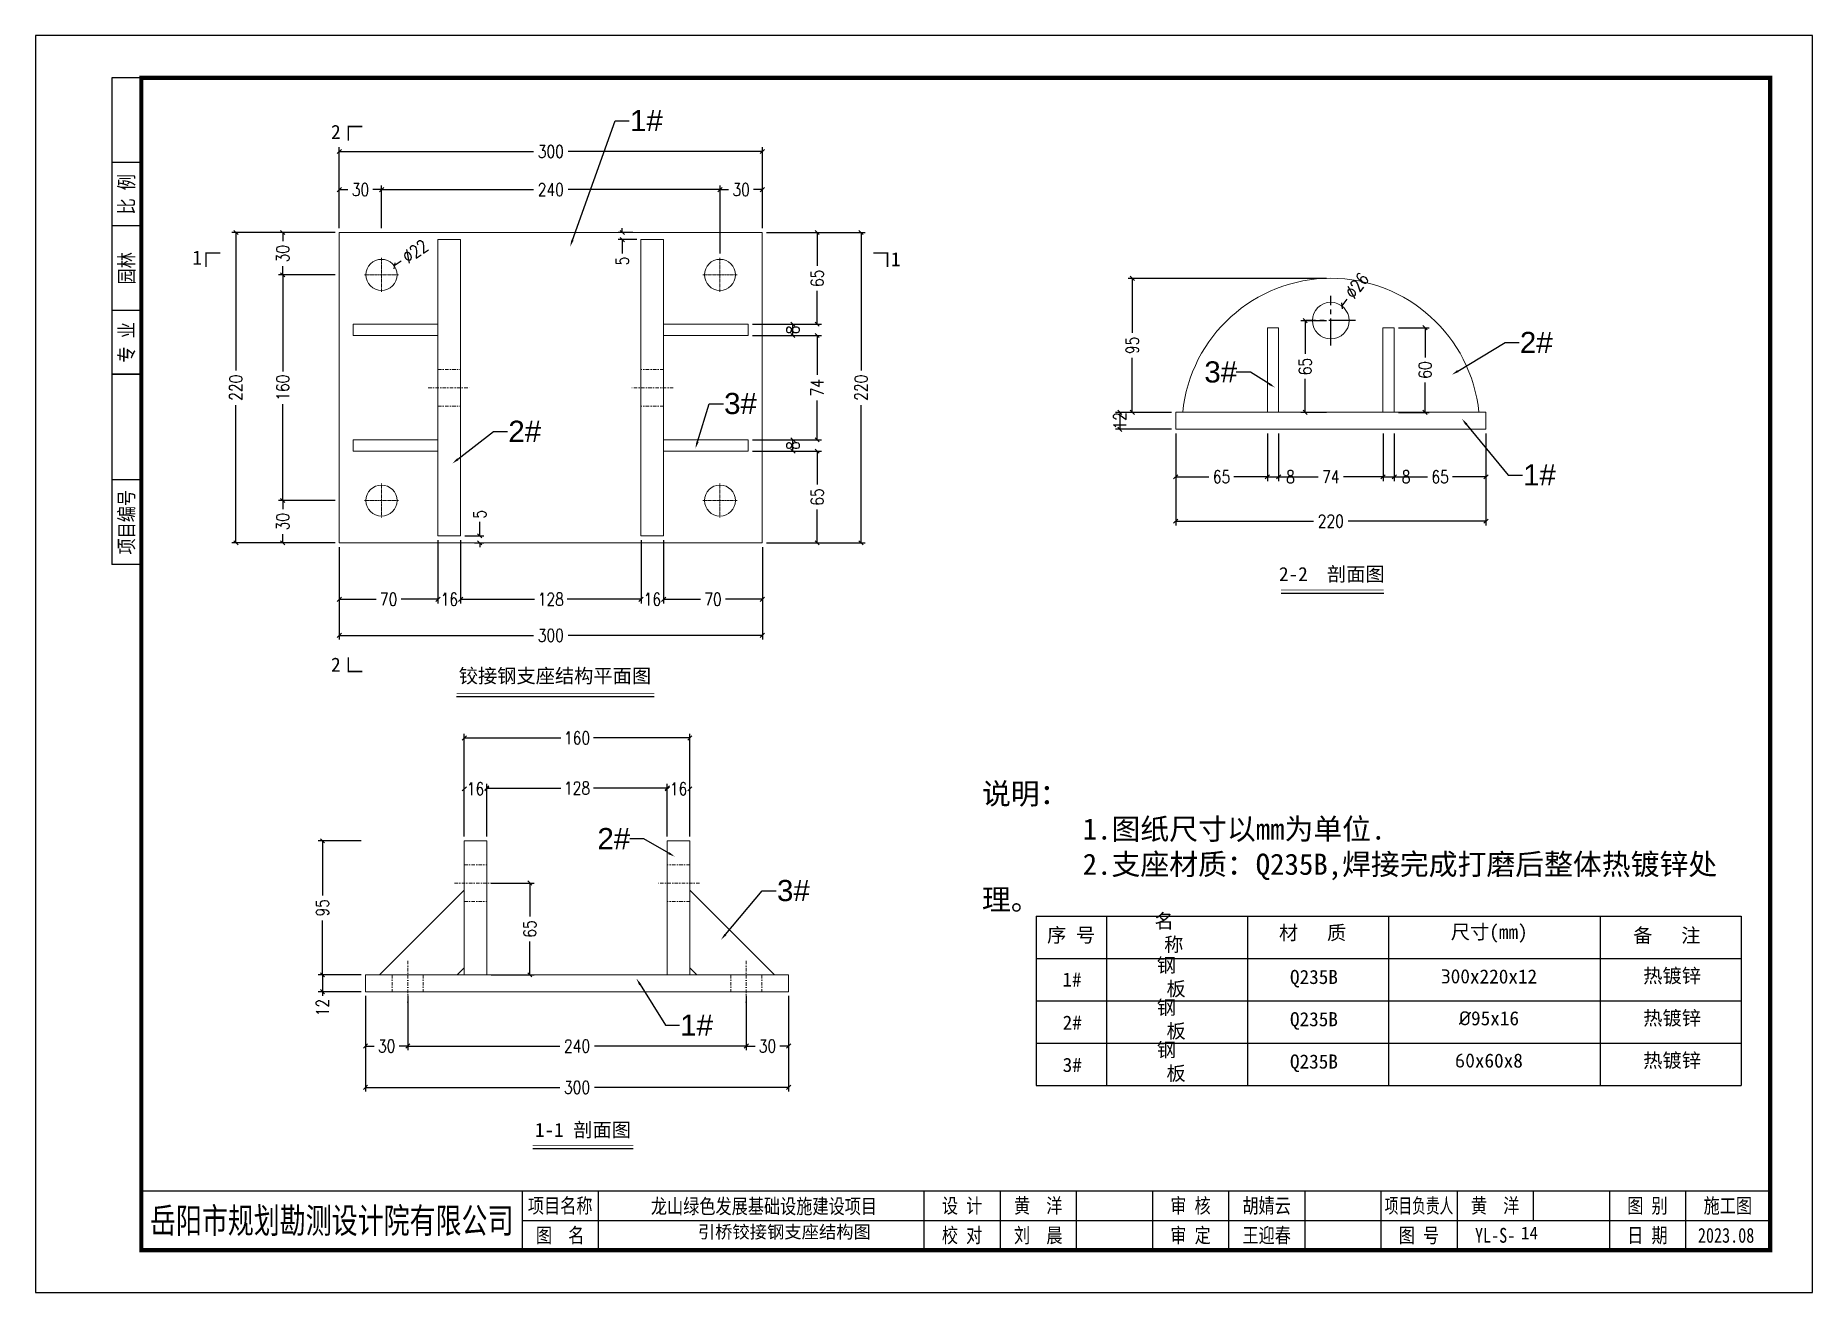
# Model space of a CAD drawing. Header units: millimetres. Extents: x 11827 to 862553, y 15071 to 134256.
# Drawn here: x 723866 to 725126, y 73648 to 74539 of the extents above; entities that cross this region are included whole.
import ezdxf
from ezdxf import colors
from ezdxf.entities.mleader import LeaderData, LeaderLine
from ezdxf.enums import TextEntityAlignment as Align
from ezdxf.math import Vec2, Vec3

# ---------------------------------------------------------------- set-up
doc = ezdxf.new("R2010")
doc.units = ezdxf.units.MM
for name, pattern in [('CENTER', [2, 1.25, -0.25, 0.25, -0.25]), ('CENTER2', [28.575, 19.05, -3.175, 3.175, -3.175]), ('DASHDOT', [1, 0.5, -0.25, 0, -0.25])]:
    doc.linetypes.add(name, pattern=pattern)
for name, color, linetype in [('hjh文字', 7, 'Continuous'), ('HR-dimension', 9, 'Continuous'), ('打印图框', 255, 'Continuous'), ('标注', 9, 'Continuous')]:
    doc.layers.add(name, color=color, linetype=linetype)
doc.layers.add('图框', color=7, linetype='Continuous', lineweight=13)
doc.layers.add('结构', color=52, linetype='Continuous', lineweight=18)
doc.styles.add('Arial', font='')
doc.styles.add('HZTXT', font='txtw.shx', dxfattribs={"width": 0.8, "bigfont": 'hztxtw.shx'})
doc.styles.get("Standard").update_dxf_attribs({"font": 'arial.ttf'})
doc.styles.add('STANDARD0', font='')
doc.styles.add('仿宋', font='simfang.ttf', dxfattribs={"width": 0.7})
doc.styles.add('黑体', font='simhei.ttf', dxfattribs={"width": 0.8})
doc.styles.get('Arial').set_extended_font_data('STXihei')
doc.styles.get('STANDARD0').set_extended_font_data('STXihei')
doc.dimstyles.new('DIM-3', dxfattribs={"dimscale": 3, "dimtxt": 3, "dimasz": 1, "dimexe": 1, "dimexo": 1, "dimgap": 1, "dimtad": 0, "dimdec": 1, "dimrnd": 0.0005, "dimzin": 9, "dimdsep": 46, "dimtxsty": 'HZTXT', "dimblk": 'OBLIQUE', "dimcen": 0, "dimclrd": 9, "dimclre": 9, "dimclrt": 2, "dimazin": 2, "dimtfac": 1, "dimtdec": 1, "dimtofl": 0, "dimtmove": 0, "dimatfit": 3, "dimldrblk": 'OBLIQUE', "dimfxl": 1, "dimarcsym": 2})

msp = doc.modelspace()

# ---------------------------------------------------------------- texts
at = {"layer": 'hjh文字', "style": 'Arial'}
for p in [(724755.73, 73866.88), (724755.73, 73836.92), (724755.73, 73806.92)]:
    msp.add_text('Q235B', height=10, dxfattribs=at).set_placement(p)
at = {"layer": 'hjh文字', "char_height": 10, "attachment_point": 5, "style": 'Arial'}
for s, insert, width in [('名   称', (724673.31, 73902.7), 44.8085), ('序 号', (724600.57, 73901), 47.3153), ('材   质', (724771.79, 73902.7), 55.0959), ('尺寸(mm)', (724897, 73902.48), 76.3233), ('备   注', (725022.98, 73900.78), 48.8762), ('钢   板', (724674.98, 73871.28), 40.8107), ('1#', (724601.17, 73870.06), 33.3153), ('{\\fISOCPEUR|b0|i0|c0|p34;300}x220x12', (724896.81, 73872.14), 61.5638), ('热镀锌', (725026.68, 73872.14), 61.5638), ('钢   板', (724674.98, 73841.32), 40.8107), ('热镀锌', (725026.68, 73842.18), 61.5638), ('2#', (724601.35, 73839.49), 33.3153), ('{\\fISOCPEUR|b0|i0|c0|p34;%%C}95x16', (724896.81, 73842.5), 61.5638), ('钢   板', (724674.98, 73811.33), 40.8107), ('3#', (724601.35, 73809.46), 33.3153), ('{\\fISOCPEUR|b0|i0|c0|p34;60}x60x8', (724896.81, 73812.52), 61.5638), ('热镀锌', (725026.68, 73812.19), 61.5638)]:
    msp.add_mtext(s, dxfattribs=dict(at, insert=insert, width=width))
at = {"layer": '图框', "insert": (724537.33, 74009.29), "char_height": 15, "attachment_point": 1, "style": 'STANDARD0'}
msp.add_mtext_dynamic_manual_height_columns('说明：\\P       1.图纸尺寸以mm为单位.\\P       2.支座材质：Q235B,焊接完成打磨后整体热镀锌处理。', width=523.9941, gutter_width=3.41, heights=[0], dxfattribs=at)
at = {"layer": '打印图框', "color": 6, "char_height": 10, "attachment_point": 5, "style": 'Arial'}
for s, insert in [('2-2  剖面图', (724785.42, 74156.92)), ('\\P铰接钢支座结构平面图', (724234.53, 74093.09)), ('1-1 剖面图', (724254.41, 73762.92))]:
    msp.add_mtext(s, dxfattribs=dict(at, insert=insert))
at = {"layer": '打印图框', "color": 6, "char_height": 9, "attachment_point": 1, "style": 'Arial'}
for s, width, insert in [('引桥铰接钢支座结构图', 138.3137, (724335.81, 73695.67)), ('14', 17.5862, (724919.42, 73694.81))]:
    msp.add_mtext_dynamic_manual_height_columns(s, width=width, gutter_width=2.5, heights=[0], dxfattribs=dict(at, insert=insert))
at = {"layer": '标注', "color": 1, "char_height": 10, "attachment_point": 5, "style": 'Arial'}
for s, insert in [('2', (724079.21, 74470.91)), ('1', (723980.8, 74381.77)), ('1', (724476.18, 74380.71)), ('2', (724079.21, 74093.28))]:
    msp.add_mtext(s, dxfattribs=dict(at, insert=insert))

# ---------------------------------------------------------------- blocks, each defined once
blk = doc.blocks.new('_Oblique')
at = {"color": 0, "linetype": 'ByBlock', "lineweight": -2}
blk.add_line((-0.5, -0.5), (0.5, 0.5), dxfattribs=at)
blk = doc.blocks.new('*D1248')
at = {"layer": 'Defpoints', "color": 0, "ltscale": 10, "transparency": 16777216}
for p in [(724186.2, 74005.2), (724170.2, 73968.4), (724186.2, 73968.4)]:
    blk.add_point(p, dxfattribs=at)
at = {"layer": 'HR-dimension', "color": 9, "lineweight": -2, "ltscale": 10, "transparency": 16777216}
for p, q in [((724170.2, 73971.4), (724170.2, 74008.2)), ((724170.2, 74005.2), (724170.2, 74005.2)), ((724186.2, 73971.4), (724186.2, 74008.2)), ((724186.2, 74005.2), (724186.2, 74005.2))]:
    blk.add_line(p, q, dxfattribs=at)
at = {"layer": 'HR-dimension', "color": 9, "lineweight": -2, "ltscale": 10, "transparency": 16777216, "xscale": 3, "yscale": 3, "zscale": 3, "rotation": 180}
blk.add_blockref('_Oblique', (724170.2, 74005.2), dxfattribs=at)
at = {"layer": 'HR-dimension', "color": 9, "lineweight": -2, "ltscale": 10, "transparency": 16777216, "xscale": 3, "yscale": 3, "zscale": 3}
blk.add_blockref('_Oblique', (724186.2, 74005.2), dxfattribs=at)
at = {"layer": 'HR-dimension', "color": 2, "ltscale": 10, "transparency": 16777216, "insert": (724178.2, 74005.2), "char_height": 9, "attachment_point": 5, "style": 'HZTXT'}
blk.add_mtext('16', dxfattribs=at)
blk = doc.blocks.new('*D1249')
at = {"layer": 'Defpoints', "color": 0, "ltscale": 10, "transparency": 16777216}
for p in [(724314.2, 74005.8), (724186.2, 73968.4), (724314.2, 73968.4)]:
    blk.add_point(p, dxfattribs=at)
at = {"layer": 'HR-dimension', "color": 9, "lineweight": -2, "ltscale": 10, "transparency": 16777216}
for p, q in [((724186.2, 73971.4), (724186.2, 74008.8)), ((724186.2, 74005.8), (724238.6, 74005.8)), ((724314.2, 74005.8), (724261.8, 74005.8)), ((724314.2, 73971.4), (724314.2, 74008.8))]:
    blk.add_line(p, q, dxfattribs=at)
at = {"layer": 'HR-dimension', "color": 9, "lineweight": -2, "ltscale": 10, "transparency": 16777216, "xscale": 3, "yscale": 3, "zscale": 3, "rotation": 180}
blk.add_blockref('_Oblique', (724186.2, 74005.8), dxfattribs=at)
at = {"layer": 'HR-dimension', "color": 9, "lineweight": -2, "ltscale": 10, "transparency": 16777216, "xscale": 3, "yscale": 3, "zscale": 3}
blk.add_blockref('_Oblique', (724314.2, 74005.8), dxfattribs=at)
at = {"layer": 'HR-dimension', "color": 2, "ltscale": 10, "transparency": 16777216, "insert": (724250.2, 74005.8), "char_height": 9, "attachment_point": 5, "style": 'HZTXT'}
blk.add_mtext('128', dxfattribs=at)
blk = doc.blocks.new('*D1250')
at = {"layer": 'Defpoints', "color": 0, "ltscale": 10, "transparency": 16777216}
for p in [(724314.2, 74005.2), (724314.2, 73968.4), (724330.2, 73968.4)]:
    blk.add_point(p, dxfattribs=at)
at = {"layer": 'HR-dimension', "color": 9, "lineweight": -2, "ltscale": 10, "transparency": 16777216}
for p, q in [((724314.2, 73971.4), (724314.2, 74008.2)), ((724314.2, 74005.2), (724314.2, 74005.2)), ((724330.2, 73971.4), (724330.2, 74008.2)), ((724330.2, 74005.2), (724330.2, 74005.2))]:
    blk.add_line(p, q, dxfattribs=at)
at = {"layer": 'HR-dimension', "color": 9, "lineweight": -2, "ltscale": 10, "transparency": 16777216, "xscale": 3, "yscale": 3, "zscale": 3, "rotation": 180}
blk.add_blockref('_Oblique', (724314.2, 74005.2), dxfattribs=at)
at = {"layer": 'HR-dimension', "color": 9, "lineweight": -2, "ltscale": 10, "transparency": 16777216, "xscale": 3, "yscale": 3, "zscale": 3}
blk.add_blockref('_Oblique', (724330.2, 74005.2), dxfattribs=at)
at = {"layer": 'HR-dimension', "color": 2, "ltscale": 10, "transparency": 16777216, "insert": (724322.2, 74005.2), "char_height": 9, "attachment_point": 5, "style": 'HZTXT'}
blk.add_mtext('16', dxfattribs=at)
blk = doc.blocks.new('*D1251')
at = {"layer": 'Defpoints', "color": 0, "ltscale": 10, "transparency": 16777216}
for p in [(724186.2, 73938.4), (724216.7, 73938.4), (724186.2, 73873.4)]:
    blk.add_point(p, dxfattribs=at)
at = {"layer": 'HR-dimension', "color": 9, "lineweight": -2, "ltscale": 10, "transparency": 16777216}
for p, q in [((724189.2, 73938.4), (724219.7, 73938.4)), ((724216.7, 73938.4), (724216.7, 73914.7)), ((724216.7, 73873.4), (724216.7, 73897)), ((724189.2, 73873.4), (724219.7, 73873.4))]:
    blk.add_line(p, q, dxfattribs=at)
at = {"layer": 'HR-dimension', "color": 9, "lineweight": -2, "ltscale": 10, "transparency": 16777216, "xscale": 3, "yscale": 3, "zscale": 3}
for p, rotation in [((724216.7, 73938.4), 90), ((724216.7, 73873.4), 270)]:
    blk.add_blockref('_Oblique', p, dxfattribs=dict(at, rotation=rotation))
at = {"layer": 'HR-dimension', "color": 2, "ltscale": 10, "transparency": 16777216, "insert": (724216.7, 73905.9), "char_height": 9, "attachment_point": 5, "rotation": 90, "style": 'HZTXT'}
blk.add_mtext('65', dxfattribs=at)
blk = doc.blocks.new('*D1236')
at = {"layer": 'Defpoints', "color": 0, "ltscale": 10, "transparency": 16777216}
for p in [(724100.2, 73861.4), (724400.2, 73861.4), (724400.2, 73793.6)]:
    blk.add_point(p, dxfattribs=at)
at = {"layer": 'HR-dimension', "color": 9, "lineweight": -2, "ltscale": 10, "transparency": 16777216}
for p, q in [((724100.2, 73858.4), (724100.2, 73790.6)), ((724400.2, 73858.4), (724400.2, 73790.6)), ((724100.2, 73793.6), (724237.9, 73793.6)), ((724400.2, 73793.6), (724262.5, 73793.6))]:
    blk.add_line(p, q, dxfattribs=at)
at = {"layer": 'HR-dimension', "color": 9, "lineweight": -2, "ltscale": 10, "transparency": 16777216, "xscale": 3, "yscale": 3, "zscale": 3, "rotation": 180}
blk.add_blockref('_Oblique', (724100.2, 73793.6), dxfattribs=at)
at = {"layer": 'HR-dimension', "color": 9, "lineweight": -2, "ltscale": 10, "transparency": 16777216, "xscale": 3, "yscale": 3, "zscale": 3}
blk.add_blockref('_Oblique', (724400.2, 73793.6), dxfattribs=at)
at = {"layer": 'HR-dimension', "color": 2, "ltscale": 10, "transparency": 16777216, "insert": (724250.2, 73793.6), "char_height": 9, "attachment_point": 5, "style": 'HZTXT'}
blk.add_mtext('300', dxfattribs=at)
blk = doc.blocks.new('*D1252')
at = {"layer": 'Defpoints', "color": 0, "ltscale": 10, "transparency": 16777216}
for p in [(724330.2, 74041.3), (724170.2, 73968.4), (724330.2, 73968.4)]:
    blk.add_point(p, dxfattribs=at)
at = {"layer": 'HR-dimension', "color": 9, "lineweight": -2, "ltscale": 10, "transparency": 16777216}
for p, q in [((724170.2, 73971.4), (724170.2, 74044.3)), ((724170.2, 74041.3), (724238.6, 74041.3)), ((724330.2, 74041.3), (724261.8, 74041.3)), ((724330.2, 73971.4), (724330.2, 74044.3))]:
    blk.add_line(p, q, dxfattribs=at)
at = {"layer": 'HR-dimension', "color": 9, "lineweight": -2, "ltscale": 10, "transparency": 16777216, "xscale": 3, "yscale": 3, "zscale": 3, "rotation": 180}
blk.add_blockref('_Oblique', (724170.2, 74041.3), dxfattribs=at)
at = {"layer": 'HR-dimension', "color": 9, "lineweight": -2, "ltscale": 10, "transparency": 16777216, "xscale": 3, "yscale": 3, "zscale": 3}
blk.add_blockref('_Oblique', (724330.2, 74041.3), dxfattribs=at)
at = {"layer": 'HR-dimension', "color": 2, "ltscale": 10, "transparency": 16777216, "insert": (724250.2, 74041.3), "char_height": 9, "attachment_point": 5, "style": 'HZTXT'}
blk.add_mtext('160', dxfattribs=at)
blk = doc.blocks.new('*D1253')
at = {"layer": 'Defpoints', "color": 0, "ltscale": 10, "transparency": 16777216}
for p in [(724081.6, 74179.6), (724381.6, 74179.6), (724081.6, 74114)]:
    blk.add_point(p, dxfattribs=at)
at = {"layer": 'HR-dimension', "color": 9, "lineweight": -2, "ltscale": 10, "transparency": 16777216}
for p, q in [((724081.6, 74176.6), (724081.6, 74111)), ((724381.6, 74176.6), (724381.6, 74111)), ((724081.6, 74114), (724219.3, 74114)), ((724381.6, 74114), (724243.8, 74114))]:
    blk.add_line(p, q, dxfattribs=at)
at = {"layer": 'HR-dimension', "color": 9, "lineweight": -2, "ltscale": 10, "transparency": 16777216, "xscale": 3, "yscale": 3, "zscale": 3, "rotation": 180}
blk.add_blockref('_Oblique', (724081.6, 74114), dxfattribs=at)
at = {"layer": 'HR-dimension', "color": 9, "lineweight": -2, "ltscale": 10, "transparency": 16777216, "xscale": 3, "yscale": 3, "zscale": 3}
blk.add_blockref('_Oblique', (724381.6, 74114), dxfattribs=at)
at = {"layer": 'HR-dimension', "color": 2, "ltscale": 10, "transparency": 16777216, "insert": (724231.6, 74114), "char_height": 9, "attachment_point": 5, "style": 'HZTXT'}
blk.add_mtext('300', dxfattribs=at)
blk = doc.blocks.new('*D1237')
at = {"layer": 'Defpoints', "color": 0, "ltscale": 10, "transparency": 16777216}
for p in [(724390.3, 74399.6), (724451.6, 74399.6), (724390.3, 74179.6)]:
    blk.add_point(p, dxfattribs=at)
at = {"layer": 'HR-dimension', "color": 9, "lineweight": -2, "ltscale": 10, "transparency": 16777216}
for p, q in [((724393.3, 74399.6), (724454.6, 74399.6)), ((724451.6, 74399.6), (724451.6, 74301.8)), ((724451.6, 74179.6), (724451.6, 74277.3)), ((724393.3, 74179.6), (724454.6, 74179.6))]:
    blk.add_line(p, q, dxfattribs=at)
at = {"layer": 'HR-dimension', "color": 9, "lineweight": -2, "ltscale": 10, "transparency": 16777216, "xscale": 3, "yscale": 3, "zscale": 3}
for p, rotation in [((724451.6, 74399.6), 90), ((724451.6, 74179.6), 270)]:
    blk.add_blockref('_Oblique', p, dxfattribs=dict(at, rotation=rotation))
at = {"layer": 'HR-dimension', "color": 2, "ltscale": 10, "transparency": 16777216, "insert": (724451.6, 74289.6), "char_height": 9, "attachment_point": 5, "rotation": 90, "style": 'HZTXT'}
blk.add_mtext('220', dxfattribs=at)
blk = doc.blocks.new('*D1254')
at = {"layer": 'Defpoints', "color": 0, "ltscale": 10, "transparency": 16777216}
for p in [(724081.6, 74430), (724081.6, 74399.6), (724111.6, 74399.6)]:
    blk.add_point(p, dxfattribs=at)
at = {"layer": 'HR-dimension', "color": 9, "lineweight": -2, "ltscale": 10, "transparency": 16777216}
for p, q in [((724081.6, 74402.6), (724081.6, 74433)), ((724081.6, 74430), (724087.7, 74430)), ((724111.6, 74430), (724105.4, 74430)), ((724111.6, 74402.6), (724111.6, 74433))]:
    blk.add_line(p, q, dxfattribs=at)
at = {"layer": 'HR-dimension', "color": 9, "lineweight": -2, "ltscale": 10, "transparency": 16777216, "xscale": 3, "yscale": 3, "zscale": 3, "rotation": 180}
blk.add_blockref('_Oblique', (724081.6, 74430), dxfattribs=at)
at = {"layer": 'HR-dimension', "color": 9, "lineweight": -2, "ltscale": 10, "transparency": 16777216, "xscale": 3, "yscale": 3, "zscale": 3}
blk.add_blockref('_Oblique', (724111.6, 74430), dxfattribs=at)
at = {"layer": 'HR-dimension', "color": 2, "ltscale": 10, "transparency": 16777216, "insert": (724096.6, 74430), "char_height": 9, "attachment_point": 5, "style": 'HZTXT'}
blk.add_mtext('30', dxfattribs=at)
blk = doc.blocks.new('*D1238')
at = {"layer": 'Defpoints', "color": 0, "ltscale": 10, "transparency": 16777216}
for p in [(724351.6, 74430), (724111.6, 74399.6), (724351.6, 74399.6)]:
    blk.add_point(p, dxfattribs=at)
at = {"layer": 'HR-dimension', "color": 9, "lineweight": -2, "ltscale": 10, "transparency": 16777216}
for p, q in [((724111.6, 74402.6), (724111.6, 74433)), ((724111.6, 74430), (724219.3, 74430)), ((724351.6, 74430), (724243.8, 74430)), ((724351.6, 74402.6), (724351.6, 74433))]:
    blk.add_line(p, q, dxfattribs=at)
at = {"layer": 'HR-dimension', "color": 9, "lineweight": -2, "ltscale": 10, "transparency": 16777216, "xscale": 3, "yscale": 3, "zscale": 3, "rotation": 180}
blk.add_blockref('_Oblique', (724111.6, 74430), dxfattribs=at)
at = {"layer": 'HR-dimension', "color": 9, "lineweight": -2, "ltscale": 10, "transparency": 16777216, "xscale": 3, "yscale": 3, "zscale": 3}
blk.add_blockref('_Oblique', (724351.6, 74430), dxfattribs=at)
at = {"layer": 'HR-dimension', "color": 2, "ltscale": 10, "transparency": 16777216, "insert": (724231.6, 74430), "char_height": 9, "attachment_point": 5, "style": 'HZTXT'}
blk.add_mtext('240', dxfattribs=at)
blk = doc.blocks.new('*D1255')
at = {"layer": 'Defpoints', "color": 0, "ltscale": 10, "transparency": 16777216}
for p in [(724381.6, 74430), (724381.6, 74399.6), (724351.6, 74381.7)]:
    blk.add_point(p, dxfattribs=at)
at = {"layer": 'HR-dimension', "color": 9, "lineweight": -2, "ltscale": 10, "transparency": 16777216}
for p, q in [((724351.6, 74384.7), (724351.6, 74433)), ((724351.6, 74430), (724357.7, 74430)), ((724381.6, 74430), (724375.4, 74430)), ((724381.6, 74402.6), (724381.6, 74433))]:
    blk.add_line(p, q, dxfattribs=at)
at = {"layer": 'HR-dimension', "color": 9, "lineweight": -2, "ltscale": 10, "transparency": 16777216, "xscale": 3, "yscale": 3, "zscale": 3, "rotation": 180}
blk.add_blockref('_Oblique', (724351.6, 74430), dxfattribs=at)
at = {"layer": 'HR-dimension', "color": 9, "lineweight": -2, "ltscale": 10, "transparency": 16777216, "xscale": 3, "yscale": 3, "zscale": 3}
blk.add_blockref('_Oblique', (724381.6, 74430), dxfattribs=at)
at = {"layer": 'HR-dimension', "color": 2, "ltscale": 10, "transparency": 16777216, "insert": (724366.6, 74430), "char_height": 9, "attachment_point": 5, "style": 'HZTXT'}
blk.add_mtext('30', dxfattribs=at)
blk = doc.blocks.new('*D1239')
at = {"layer": 'Defpoints', "color": 0, "ltscale": 10, "transparency": 16777216}
for p in [(724041.5, 74209.6), (724081.6, 74209.6), (724081.6, 74179.6)]:
    blk.add_point(p, dxfattribs=at)
at = {"layer": 'HR-dimension', "color": 9, "lineweight": -2, "ltscale": 10, "transparency": 16777216}
for p, q in [((724078.6, 74209.6), (724038.5, 74209.6)), ((724041.5, 74209.6), (724041.5, 74203.4)), ((724078.6, 74179.6), (724038.5, 74179.6)), ((724041.5, 74179.6), (724041.5, 74185.7))]:
    blk.add_line(p, q, dxfattribs=at)
at = {"layer": 'HR-dimension', "color": 9, "lineweight": -2, "ltscale": 10, "transparency": 16777216, "xscale": 3, "yscale": 3, "zscale": 3}
for p, rotation in [((724041.5, 74209.6), 90), ((724041.5, 74179.6), 270)]:
    blk.add_blockref('_Oblique', p, dxfattribs=dict(at, rotation=rotation))
at = {"layer": 'HR-dimension', "color": 2, "ltscale": 10, "transparency": 16777216, "insert": (724041.5, 74194.6), "char_height": 9, "attachment_point": 5, "rotation": 90, "style": 'HZTXT'}
blk.add_mtext('30', dxfattribs=at)
blk = doc.blocks.new('*D1240')
at = {"layer": 'Defpoints', "color": 0, "ltscale": 10, "transparency": 16777216}
for p in [(724041.5, 74369.6), (724081.6, 74369.6), (724081.6, 74209.6)]:
    blk.add_point(p, dxfattribs=at)
at = {"layer": 'HR-dimension', "color": 9, "lineweight": -2, "ltscale": 10, "transparency": 16777216}
for p, q in [((724078.6, 74369.6), (724038.5, 74369.6)), ((724041.5, 74369.6), (724041.5, 74301.1)), ((724041.5, 74209.6), (724041.5, 74278)), ((724078.6, 74209.6), (724038.5, 74209.6))]:
    blk.add_line(p, q, dxfattribs=at)
at = {"layer": 'HR-dimension', "color": 9, "lineweight": -2, "ltscale": 10, "transparency": 16777216, "xscale": 3, "yscale": 3, "zscale": 3}
for p, rotation in [((724041.5, 74369.6), 90), ((724041.5, 74209.6), 270)]:
    blk.add_blockref('_Oblique', p, dxfattribs=dict(at, rotation=rotation))
at = {"layer": 'HR-dimension', "color": 2, "ltscale": 10, "transparency": 16777216, "insert": (724041.5, 74289.6), "char_height": 9, "attachment_point": 5, "rotation": 90, "style": 'HZTXT'}
blk.add_mtext('160', dxfattribs=at)
blk = doc.blocks.new('*D1241')
at = {"layer": 'Defpoints', "color": 0, "ltscale": 10, "transparency": 16777216}
for p in [(724041.5, 74399.6), (724081.6, 74399.6), (724081.6, 74369.6)]:
    blk.add_point(p, dxfattribs=at)
at = {"layer": 'HR-dimension', "color": 9, "lineweight": -2, "ltscale": 10, "transparency": 16777216}
for p, q in [((724078.6, 74399.6), (724038.5, 74399.6)), ((724041.5, 74399.6), (724041.5, 74393.4)), ((724078.6, 74369.6), (724038.5, 74369.6)), ((724041.5, 74369.6), (724041.5, 74375.7))]:
    blk.add_line(p, q, dxfattribs=at)
at = {"layer": 'HR-dimension', "color": 9, "lineweight": -2, "ltscale": 10, "transparency": 16777216, "xscale": 3, "yscale": 3, "zscale": 3}
for p, rotation in [((724041.5, 74399.6), 90), ((724041.5, 74369.6), 270)]:
    blk.add_blockref('_Oblique', p, dxfattribs=dict(at, rotation=rotation))
at = {"layer": 'HR-dimension', "color": 2, "ltscale": 10, "transparency": 16777216, "insert": (724041.5, 74384.6), "char_height": 9, "attachment_point": 5, "rotation": 90, "style": 'HZTXT'}
blk.add_mtext('30', dxfattribs=at)
blk = doc.blocks.new('*D1256')
at = {"layer": 'Defpoints', "color": 0, "ltscale": 10, "transparency": 16777216}
for p in [(724371.6, 74244.6), (724420.5, 74244.6), (724381.6, 74179.6)]:
    blk.add_point(p, dxfattribs=at)
at = {"layer": 'HR-dimension', "color": 9, "lineweight": -2, "ltscale": 10, "transparency": 16777216}
for p, q in [((724374.6, 74244.6), (724423.5, 74244.6)), ((724420.5, 74244.6), (724420.5, 74220.9)), ((724420.5, 74179.6), (724420.5, 74203.2)), ((724384.6, 74179.6), (724423.5, 74179.6))]:
    blk.add_line(p, q, dxfattribs=at)
at = {"layer": 'HR-dimension', "color": 9, "lineweight": -2, "ltscale": 10, "transparency": 16777216, "xscale": 3, "yscale": 3, "zscale": 3}
for p, rotation in [((724420.5, 74244.6), 90), ((724420.5, 74179.6), 270)]:
    blk.add_blockref('_Oblique', p, dxfattribs=dict(at, rotation=rotation))
at = {"layer": 'HR-dimension', "color": 2, "ltscale": 10, "transparency": 16777216, "insert": (724420.5, 74212.1), "char_height": 9, "attachment_point": 5, "rotation": 90, "style": 'HZTXT'}
blk.add_mtext('65', dxfattribs=at)
blk = doc.blocks.new('*D1257')
at = {"layer": 'Defpoints', "color": 0, "ltscale": 10, "transparency": 16777216}
for p in [(724371.6, 74252.6), (724403.3, 74252.6), (724371.6, 74244.6)]:
    blk.add_point(p, dxfattribs=at)
at = {"layer": 'HR-dimension', "color": 9, "lineweight": -2, "ltscale": 10, "transparency": 16777216}
for p, q in [((724374.6, 74252.6), (724406.3, 74252.6)), ((724403.3, 74244.6), (724403.3, 74252.6)), ((724374.6, 74244.6), (724406.3, 74244.6))]:
    blk.add_line(p, q, dxfattribs=at)
at = {"layer": 'HR-dimension', "color": 9, "lineweight": -2, "ltscale": 10, "transparency": 16777216, "xscale": 3, "yscale": 3, "zscale": 3}
for p, rotation in [((724403.3, 74252.6), 90), ((724403.3, 74244.6), 270)]:
    blk.add_blockref('_Oblique', p, dxfattribs=dict(at, rotation=rotation))
at = {"layer": 'HR-dimension', "color": 2, "ltscale": 10, "transparency": 16777216, "insert": (724403.3, 74248.6), "char_height": 9, "attachment_point": 5, "rotation": 90, "style": 'HZTXT'}
blk.add_mtext('8', dxfattribs=at)
blk = doc.blocks.new('*D1258')
at = {"layer": 'Defpoints', "color": 0, "ltscale": 10, "transparency": 16777216}
for p in [(724371.6, 74326.6), (724420.5, 74326.6), (724371.6, 74252.6)]:
    blk.add_point(p, dxfattribs=at)
at = {"layer": 'HR-dimension', "color": 9, "lineweight": -2, "ltscale": 10, "transparency": 16777216}
for p, q in [((724374.6, 74326.6), (724423.5, 74326.6)), ((724420.5, 74326.6), (724420.5, 74298.6)), ((724420.5, 74252.6), (724420.5, 74280.6)), ((724374.6, 74252.6), (724423.5, 74252.6))]:
    blk.add_line(p, q, dxfattribs=at)
at = {"layer": 'HR-dimension', "color": 9, "lineweight": -2, "ltscale": 10, "transparency": 16777216, "xscale": 3, "yscale": 3, "zscale": 3}
for p, rotation in [((724420.5, 74326.6), 90), ((724420.5, 74252.6), 270)]:
    blk.add_blockref('_Oblique', p, dxfattribs=dict(at, rotation=rotation))
at = {"layer": 'HR-dimension', "color": 2, "ltscale": 10, "transparency": 16777216, "insert": (724420.5, 74289.6), "char_height": 9, "attachment_point": 5, "rotation": 90, "style": 'HZTXT'}
blk.add_mtext('74', dxfattribs=at)
blk = doc.blocks.new('*D1259')
at = {"layer": 'Defpoints', "color": 0, "ltscale": 10, "transparency": 16777216}
for p in [(724371.6, 74334.6), (724403.2, 74334.6), (724371.6, 74326.6)]:
    blk.add_point(p, dxfattribs=at)
at = {"layer": 'HR-dimension', "color": 9, "lineweight": -2, "ltscale": 10, "transparency": 16777216}
for p, q in [((724374.6, 74334.6), (724406.2, 74334.6)), ((724403.2, 74326.6), (724403.2, 74334.6)), ((724374.6, 74326.6), (724406.2, 74326.6))]:
    blk.add_line(p, q, dxfattribs=at)
at = {"layer": 'HR-dimension', "color": 9, "lineweight": -2, "ltscale": 10, "transparency": 16777216, "xscale": 3, "yscale": 3, "zscale": 3}
for p, rotation in [((724403.2, 74334.6), 90), ((724403.2, 74326.6), 270)]:
    blk.add_blockref('_Oblique', p, dxfattribs=dict(at, rotation=rotation))
at = {"layer": 'HR-dimension', "color": 2, "ltscale": 10, "transparency": 16777216, "insert": (724403.2, 74330.6), "char_height": 9, "attachment_point": 5, "rotation": 90, "style": 'HZTXT'}
blk.add_mtext('8', dxfattribs=at)
blk = doc.blocks.new('*D1260')
at = {"layer": 'Defpoints', "color": 0, "ltscale": 10, "transparency": 16777216}
for p in [(724381.6, 74399.6), (724420.5, 74399.6), (724371.6, 74334.6)]:
    blk.add_point(p, dxfattribs=at)
at = {"layer": 'HR-dimension', "color": 9, "lineweight": -2, "ltscale": 10, "transparency": 16777216}
for p, q in [((724384.6, 74399.6), (724423.5, 74399.6)), ((724420.5, 74399.6), (724420.5, 74375.9)), ((724420.5, 74334.6), (724420.5, 74358.2)), ((724374.6, 74334.6), (724423.5, 74334.6))]:
    blk.add_line(p, q, dxfattribs=at)
at = {"layer": 'HR-dimension', "color": 9, "lineweight": -2, "ltscale": 10, "transparency": 16777216, "xscale": 3, "yscale": 3, "zscale": 3}
for p, rotation in [((724420.5, 74399.6), 90), ((724420.5, 74334.6), 270)]:
    blk.add_blockref('_Oblique', p, dxfattribs=dict(at, rotation=rotation))
at = {"layer": 'HR-dimension', "color": 2, "ltscale": 10, "transparency": 16777216, "insert": (724420.5, 74367.1), "char_height": 9, "attachment_point": 5, "rotation": 90, "style": 'HZTXT'}
blk.add_mtext('65', dxfattribs=at)
blk = doc.blocks.new('*D1261')
at = {"layer": 'Defpoints', "color": 0, "ltscale": 10, "transparency": 16777216}
for p in [(724120.6, 74375.9), (724102.6, 74363.3)]:
    blk.add_point(p, dxfattribs=at)
at = {"layer": 'HR-dimension', "color": 9, "lineweight": -2, "ltscale": 10, "transparency": 16777216}
blk.add_line((724125.5, 74379.3), (724120.6, 74375.9), dxfattribs=at)
at = {"layer": 'HR-dimension', "color": 9, "lineweight": -2, "ltscale": 10, "transparency": 16777216, "xscale": 3, "yscale": 3, "zscale": 3, "rotation": 215.0759654488838}
blk.add_blockref('_Oblique', (724120.6, 74375.9), dxfattribs=at)
at = {"layer": 'HR-dimension', "color": 2, "ltscale": 10, "transparency": 16777216, "insert": (724135.4, 74386.3), "char_height": 9, "attachment_point": 5, "rotation": 35.076, "style": 'HZTXT'}
blk.add_mtext('∅22', dxfattribs=at)
blk = doc.blocks.new('*D1262')
at = {"layer": 'Defpoints', "color": 0, "ltscale": 10, "transparency": 16777216}
for p in [(724151.6, 74184.6), (724081.6, 74159.1), (724081.6, 74139.6)]:
    blk.add_point(p, dxfattribs=at)
at = {"layer": 'HR-dimension', "color": 9, "lineweight": -2, "ltscale": 10, "transparency": 16777216}
for p, q in [((724151.6, 74181.6), (724151.6, 74136.6)), ((724081.6, 74156.1), (724081.6, 74136.6)), ((724081.6, 74139.6), (724107.7, 74139.6)), ((724151.6, 74139.6), (724125.4, 74139.6))]:
    blk.add_line(p, q, dxfattribs=at)
at = {"layer": 'HR-dimension', "color": 9, "lineweight": -2, "ltscale": 10, "transparency": 16777216, "xscale": 3, "yscale": 3, "zscale": 3, "rotation": 180}
blk.add_blockref('_Oblique', (724081.6, 74139.6), dxfattribs=at)
at = {"layer": 'HR-dimension', "color": 9, "lineweight": -2, "ltscale": 10, "transparency": 16777216, "xscale": 3, "yscale": 3, "zscale": 3}
blk.add_blockref('_Oblique', (724151.6, 74139.6), dxfattribs=at)
at = {"layer": 'HR-dimension', "color": 2, "ltscale": 10, "transparency": 16777216, "insert": (724116.6, 74139.6), "char_height": 9, "attachment_point": 5, "style": 'HZTXT'}
blk.add_mtext('70', dxfattribs=at)
blk = doc.blocks.new('*D1263')
at = {"layer": 'Defpoints', "color": 0, "ltscale": 10, "transparency": 16777216}
for p in [(724151.6, 74184.6), (724167.6, 74184.6), (724167.6, 74139.6)]:
    blk.add_point(p, dxfattribs=at)
at = {"layer": 'HR-dimension', "color": 9, "lineweight": -2, "ltscale": 10, "transparency": 16777216}
for p, q in [((724151.6, 74181.6), (724151.6, 74136.6)), ((724167.6, 74181.6), (724167.6, 74136.6)), ((724151.6, 74139.6), (724151.6, 74139.6)), ((724167.6, 74139.6), (724167.5, 74139.6))]:
    blk.add_line(p, q, dxfattribs=at)
at = {"layer": 'HR-dimension', "color": 9, "lineweight": -2, "ltscale": 10, "transparency": 16777216, "xscale": 3, "yscale": 3, "zscale": 3, "rotation": 180}
blk.add_blockref('_Oblique', (724151.6, 74139.6), dxfattribs=at)
at = {"layer": 'HR-dimension', "color": 9, "lineweight": -2, "ltscale": 10, "transparency": 16777216, "xscale": 3, "yscale": 3, "zscale": 3}
blk.add_blockref('_Oblique', (724167.6, 74139.6), dxfattribs=at)
at = {"layer": 'HR-dimension', "color": 2, "ltscale": 10, "transparency": 16777216, "insert": (724159.6, 74139.6), "char_height": 9, "attachment_point": 5, "style": 'HZTXT'}
blk.add_mtext('16', dxfattribs=at)
blk = doc.blocks.new('*D1264')
at = {"layer": 'Defpoints', "color": 0, "ltscale": 10, "transparency": 16777216}
for p in [(724167.6, 74184.6), (724295.6, 74184.6), (724295.6, 74139.6)]:
    blk.add_point(p, dxfattribs=at)
at = {"layer": 'HR-dimension', "color": 9, "lineweight": -2, "ltscale": 10, "transparency": 16777216}
for p, q in [((724167.6, 74181.6), (724167.6, 74136.6)), ((724295.6, 74181.6), (724295.6, 74136.6)), ((724167.6, 74139.6), (724220, 74139.6)), ((724295.6, 74139.6), (724243.1, 74139.6))]:
    blk.add_line(p, q, dxfattribs=at)
at = {"layer": 'HR-dimension', "color": 9, "lineweight": -2, "ltscale": 10, "transparency": 16777216, "xscale": 3, "yscale": 3, "zscale": 3, "rotation": 180}
blk.add_blockref('_Oblique', (724167.6, 74139.6), dxfattribs=at)
at = {"layer": 'HR-dimension', "color": 9, "lineweight": -2, "ltscale": 10, "transparency": 16777216, "xscale": 3, "yscale": 3, "zscale": 3}
blk.add_blockref('_Oblique', (724295.6, 74139.6), dxfattribs=at)
at = {"layer": 'HR-dimension', "color": 2, "ltscale": 10, "transparency": 16777216, "insert": (724231.6, 74139.6), "char_height": 9, "attachment_point": 5, "style": 'HZTXT'}
blk.add_mtext('128', dxfattribs=at)
blk = doc.blocks.new('*D1265')
at = {"layer": 'Defpoints', "color": 0, "ltscale": 10, "transparency": 16777216}
for p in [(724295.6, 74184.6), (724311.6, 74184.6), (724311.6, 74139.6)]:
    blk.add_point(p, dxfattribs=at)
at = {"layer": 'HR-dimension', "color": 9, "lineweight": -2, "ltscale": 10, "transparency": 16777216}
for p, q in [((724295.6, 74181.6), (724295.6, 74136.6)), ((724311.6, 74181.6), (724311.6, 74136.6)), ((724295.6, 74139.6), (724295.6, 74139.6)), ((724311.6, 74139.6), (724311.5, 74139.6))]:
    blk.add_line(p, q, dxfattribs=at)
at = {"layer": 'HR-dimension', "color": 9, "lineweight": -2, "ltscale": 10, "transparency": 16777216, "xscale": 3, "yscale": 3, "zscale": 3, "rotation": 180}
blk.add_blockref('_Oblique', (724295.6, 74139.6), dxfattribs=at)
at = {"layer": 'HR-dimension', "color": 9, "lineweight": -2, "ltscale": 10, "transparency": 16777216, "xscale": 3, "yscale": 3, "zscale": 3}
blk.add_blockref('_Oblique', (724311.6, 74139.6), dxfattribs=at)
at = {"layer": 'HR-dimension', "color": 2, "ltscale": 10, "transparency": 16777216, "insert": (724303.6, 74139.6), "char_height": 9, "attachment_point": 5, "style": 'HZTXT'}
blk.add_mtext('16', dxfattribs=at)
blk = doc.blocks.new('*D1266')
at = {"layer": 'Defpoints', "color": 0, "ltscale": 10, "transparency": 16777216}
for p in [(724311.6, 74184.6), (724381.6, 74155.2), (724381.6, 74139.6)]:
    blk.add_point(p, dxfattribs=at)
at = {"layer": 'HR-dimension', "color": 9, "lineweight": -2, "ltscale": 10, "transparency": 16777216}
for p, q in [((724311.6, 74181.6), (724311.6, 74136.6)), ((724381.6, 74152.2), (724381.6, 74136.6)), ((724311.6, 74139.6), (724337.7, 74139.6)), ((724381.6, 74139.6), (724355.4, 74139.6))]:
    blk.add_line(p, q, dxfattribs=at)
at = {"layer": 'HR-dimension', "color": 9, "lineweight": -2, "ltscale": 10, "transparency": 16777216, "xscale": 3, "yscale": 3, "zscale": 3, "rotation": 180}
blk.add_blockref('_Oblique', (724311.6, 74139.6), dxfattribs=at)
at = {"layer": 'HR-dimension', "color": 9, "lineweight": -2, "ltscale": 10, "transparency": 16777216, "xscale": 3, "yscale": 3, "zscale": 3}
blk.add_blockref('_Oblique', (724381.6, 74139.6), dxfattribs=at)
at = {"layer": 'HR-dimension', "color": 2, "ltscale": 10, "transparency": 16777216, "insert": (724346.6, 74139.6), "char_height": 9, "attachment_point": 5, "style": 'HZTXT'}
blk.add_mtext('70', dxfattribs=at)
blk = doc.blocks.new('*D1267')
at = {"layer": 'Defpoints', "color": 0, "ltscale": 10, "transparency": 16777216}
for p in [(724282.3, 74399.6), (724292.7, 74399.6), (724295.6, 74394.6)]:
    blk.add_point(p, dxfattribs=at)
at = {"layer": 'HR-dimension', "color": 9, "lineweight": -2, "ltscale": 10, "transparency": 16777216}
for p, q in [((724289.7, 74399.6), (724279.3, 74399.6)), ((724292.6, 74394.6), (724279.3, 74394.6)), ((724282.3, 74399.6), (724282.3, 74402.6)), ((724282.3, 74394.6), (724282.3, 74384.8))]:
    blk.add_line(p, q, dxfattribs=at)
at = {"layer": 'HR-dimension', "color": 9, "lineweight": -2, "ltscale": 10, "transparency": 16777216, "xscale": 3, "yscale": 3, "zscale": 3}
for p, rotation in [((724282.3, 74399.6), 270), ((724282.3, 74394.6), 90)]:
    blk.add_blockref('_Oblique', p, dxfattribs=dict(at, rotation=rotation))
at = {"layer": 'HR-dimension', "color": 2, "ltscale": 10, "transparency": 16777216, "insert": (724282.3, 74379.4), "char_height": 9, "attachment_point": 5, "rotation": 90, "style": 'HZTXT'}
blk.add_mtext('5', dxfattribs=at)
blk = doc.blocks.new('*D1268')
at = {"layer": 'Defpoints', "color": 0, "ltscale": 10, "transparency": 16777216}
for p in [(724167.6, 74184.6), (724174.4, 74179.6), (724181.2, 74184.6)]:
    blk.add_point(p, dxfattribs=at)
at = {"layer": 'HR-dimension', "color": 9, "lineweight": -2, "ltscale": 10, "transparency": 16777216}
for p, q in [((724181.2, 74184.6), (724181.2, 74194.4)), ((724170.6, 74184.6), (724184.2, 74184.6)), ((724177.4, 74179.6), (724184.2, 74179.6)), ((724181.2, 74179.6), (724181.2, 74176.6))]:
    blk.add_line(p, q, dxfattribs=at)
at = {"layer": 'HR-dimension', "color": 9, "lineweight": -2, "ltscale": 10, "transparency": 16777216, "xscale": 3, "yscale": 3, "zscale": 3}
for p, rotation in [((724181.2, 74184.6), 270), ((724181.2, 74179.6), 90)]:
    blk.add_blockref('_Oblique', p, dxfattribs=dict(at, rotation=rotation))
at = {"layer": 'HR-dimension', "color": 2, "ltscale": 10, "transparency": 16777216, "insert": (724181.2, 74199.8), "char_height": 9, "attachment_point": 5, "rotation": 90, "style": 'HZTXT'}
blk.add_mtext('5', dxfattribs=at)
blk = doc.blocks.new('*D1224')
at = {"layer": 'Defpoints', "color": 0, "ltscale": 10, "transparency": 16777216}
for p in [(724674.7, 74272.1), (724635.1, 74260.1), (724674.7, 74260.1)]:
    blk.add_point(p, dxfattribs=at)
at = {"layer": 'HR-dimension', "color": 9, "lineweight": -2, "ltscale": 10, "transparency": 16777216}
for p, q in [((724671.7, 74272.1), (724632.1, 74272.1)), ((724635.1, 74272.1), (724635.1, 74260.1)), ((724671.7, 74260.1), (724632.1, 74260.1))]:
    blk.add_line(p, q, dxfattribs=at)
at = {"layer": 'HR-dimension', "color": 9, "lineweight": -2, "ltscale": 10, "transparency": 16777216, "xscale": 3, "yscale": 3, "zscale": 3}
for p, rotation in [((724635.1, 74272.1), 90), ((724635.1, 74260.1), 270)]:
    blk.add_blockref('_Oblique', p, dxfattribs=dict(at, rotation=rotation))
at = {"layer": 'HR-dimension', "color": 2, "ltscale": 10, "transparency": 16777216, "insert": (724635.1, 74266.1), "char_height": 9, "attachment_point": 5, "rotation": 90, "style": 'HZTXT'}
blk.add_mtext('12', dxfattribs=at)
blk = doc.blocks.new('*D1225')
at = {"layer": 'Defpoints', "color": 0, "ltscale": 10, "transparency": 16777216}
for p in [(724674.7, 74260.1), (724739.7, 74260.1), (724739.7, 74226.4)]:
    blk.add_point(p, dxfattribs=at)
at = {"layer": 'HR-dimension', "color": 9, "lineweight": -2, "ltscale": 10, "transparency": 16777216}
for p, q in [((724674.7, 74257.1), (724674.7, 74223.4)), ((724739.7, 74257.1), (724739.7, 74223.4)), ((724674.7, 74226.4), (724698.3, 74226.4)), ((724739.7, 74226.4), (724716, 74226.4))]:
    blk.add_line(p, q, dxfattribs=at)
at = {"layer": 'HR-dimension', "color": 9, "lineweight": -2, "ltscale": 10, "transparency": 16777216, "xscale": 3, "yscale": 3, "zscale": 3, "rotation": 180}
blk.add_blockref('_Oblique', (724674.7, 74226.4), dxfattribs=at)
at = {"layer": 'HR-dimension', "color": 9, "lineweight": -2, "ltscale": 10, "transparency": 16777216, "xscale": 3, "yscale": 3, "zscale": 3}
blk.add_blockref('_Oblique', (724739.7, 74226.4), dxfattribs=at)
at = {"layer": 'HR-dimension', "color": 2, "ltscale": 10, "transparency": 16777216, "insert": (724707.2, 74226.4), "char_height": 9, "attachment_point": 5, "style": 'HZTXT'}
blk.add_mtext('65', dxfattribs=at)
blk = doc.blocks.new('*D1226')
at = {"layer": 'Defpoints', "color": 0, "ltscale": 10, "transparency": 16777216}
for p in [(724739.7, 74260.1), (724747.7, 74260.1), (724747.7, 74226.4)]:
    blk.add_point(p, dxfattribs=at)
at = {"layer": 'HR-dimension', "color": 9, "lineweight": -2, "ltscale": 10, "transparency": 16777216}
for p, q in [((724739.7, 74257.1), (724739.7, 74223.4)), ((724747.7, 74257.1), (724747.7, 74223.4)), ((724739.7, 74226.4), (724747.7, 74226.4)), ((724747.7, 74226.4), (724750.7, 74226.4))]:
    blk.add_line(p, q, dxfattribs=at)
at = {"layer": 'HR-dimension', "color": 9, "lineweight": -2, "ltscale": 10, "transparency": 16777216, "xscale": 3, "yscale": 3, "zscale": 3, "rotation": 180}
blk.add_blockref('_Oblique', (724739.7, 74226.4), dxfattribs=at)
at = {"layer": 'HR-dimension', "color": 9, "lineweight": -2, "ltscale": 10, "transparency": 16777216, "xscale": 3, "yscale": 3, "zscale": 3}
blk.add_blockref('_Oblique', (724747.7, 74226.4), dxfattribs=at)
at = {"layer": 'HR-dimension', "color": 2, "ltscale": 10, "transparency": 16777216, "insert": (724756.1, 74226.4), "char_height": 9, "attachment_point": 5, "style": 'HZTXT'}
blk.add_mtext('8', dxfattribs=at)
blk = doc.blocks.new('*D1227')
at = {"layer": 'Defpoints', "color": 0, "ltscale": 10, "transparency": 16777216}
for p in [(724747.7, 74260.1), (724821.7, 74260.1), (724821.7, 74226.4)]:
    blk.add_point(p, dxfattribs=at)
at = {"layer": 'HR-dimension', "color": 9, "lineweight": -2, "ltscale": 10, "transparency": 16777216}
for p, q in [((724747.7, 74257.1), (724747.7, 74223.4)), ((724821.7, 74257.1), (724821.7, 74223.4)), ((724747.7, 74226.4), (724775.7, 74226.4)), ((724821.7, 74226.4), (724793.7, 74226.4))]:
    blk.add_line(p, q, dxfattribs=at)
at = {"layer": 'HR-dimension', "color": 9, "lineweight": -2, "ltscale": 10, "transparency": 16777216, "xscale": 3, "yscale": 3, "zscale": 3, "rotation": 180}
blk.add_blockref('_Oblique', (724747.7, 74226.4), dxfattribs=at)
at = {"layer": 'HR-dimension', "color": 9, "lineweight": -2, "ltscale": 10, "transparency": 16777216, "xscale": 3, "yscale": 3, "zscale": 3}
blk.add_blockref('_Oblique', (724821.7, 74226.4), dxfattribs=at)
at = {"layer": 'HR-dimension', "color": 2, "ltscale": 10, "transparency": 16777216, "insert": (724784.7, 74226.4), "char_height": 9, "attachment_point": 5, "style": 'HZTXT'}
blk.add_mtext('74', dxfattribs=at)
blk = doc.blocks.new('*D1228')
at = {"layer": 'Defpoints', "color": 0, "ltscale": 10, "transparency": 16777216}
for p in [(724821.7, 74260.1), (724829.7, 74260.1), (724829.7, 74226.4)]:
    blk.add_point(p, dxfattribs=at)
at = {"layer": 'HR-dimension', "color": 9, "lineweight": -2, "ltscale": 10, "transparency": 16777216}
for p, q in [((724821.7, 74257.1), (724821.7, 74223.4)), ((724829.7, 74257.1), (724829.7, 74223.4)), ((724821.7, 74226.4), (724829.7, 74226.4)), ((724829.7, 74226.4), (724832.7, 74226.4))]:
    blk.add_line(p, q, dxfattribs=at)
at = {"layer": 'HR-dimension', "color": 9, "lineweight": -2, "ltscale": 10, "transparency": 16777216, "xscale": 3, "yscale": 3, "zscale": 3, "rotation": 180}
blk.add_blockref('_Oblique', (724821.7, 74226.4), dxfattribs=at)
at = {"layer": 'HR-dimension', "color": 9, "lineweight": -2, "ltscale": 10, "transparency": 16777216, "xscale": 3, "yscale": 3, "zscale": 3}
blk.add_blockref('_Oblique', (724829.7, 74226.4), dxfattribs=at)
at = {"layer": 'HR-dimension', "color": 2, "ltscale": 10, "transparency": 16777216, "insert": (724838.1, 74226.4), "char_height": 9, "attachment_point": 5, "style": 'HZTXT'}
blk.add_mtext('8', dxfattribs=at)
blk = doc.blocks.new('*D1229')
at = {"layer": 'Defpoints', "color": 0, "ltscale": 10, "transparency": 16777216}
for p in [(724829.7, 74260.1), (724894.7, 74260.1), (724894.7, 74226.4)]:
    blk.add_point(p, dxfattribs=at)
at = {"layer": 'HR-dimension', "color": 9, "lineweight": -2, "ltscale": 10, "transparency": 16777216}
for p, q in [((724829.7, 74257.1), (724829.7, 74223.4)), ((724894.7, 74257.1), (724894.7, 74223.4)), ((724829.7, 74226.4), (724853.3, 74226.4)), ((724894.7, 74226.4), (724871, 74226.4))]:
    blk.add_line(p, q, dxfattribs=at)
at = {"layer": 'HR-dimension', "color": 9, "lineweight": -2, "ltscale": 10, "transparency": 16777216, "xscale": 3, "yscale": 3, "zscale": 3, "rotation": 180}
blk.add_blockref('_Oblique', (724829.7, 74226.4), dxfattribs=at)
at = {"layer": 'HR-dimension', "color": 9, "lineweight": -2, "ltscale": 10, "transparency": 16777216, "xscale": 3, "yscale": 3, "zscale": 3}
blk.add_blockref('_Oblique', (724894.7, 74226.4), dxfattribs=at)
at = {"layer": 'HR-dimension', "color": 2, "ltscale": 10, "transparency": 16777216, "insert": (724862.2, 74226.4), "char_height": 9, "attachment_point": 5, "style": 'HZTXT'}
blk.add_mtext('65', dxfattribs=at)
blk = doc.blocks.new('*D1230')
at = {"layer": 'Defpoints', "color": 0, "ltscale": 10, "transparency": 16777216}
for p in [(724674.7, 74260.1), (724894.7, 74260.1), (724674.7, 74195)]:
    blk.add_point(p, dxfattribs=at)
at = {"layer": 'HR-dimension', "color": 9, "lineweight": -2, "ltscale": 10, "transparency": 16777216}
for p, q in [((724674.7, 74257.1), (724674.7, 74192)), ((724894.7, 74257.1), (724894.7, 74192)), ((724674.7, 74195), (724772.4, 74195)), ((724894.7, 74195), (724796.9, 74195))]:
    blk.add_line(p, q, dxfattribs=at)
at = {"layer": 'HR-dimension', "color": 9, "lineweight": -2, "ltscale": 10, "transparency": 16777216, "xscale": 3, "yscale": 3, "zscale": 3, "rotation": 180}
blk.add_blockref('_Oblique', (724674.7, 74195), dxfattribs=at)
at = {"layer": 'HR-dimension', "color": 9, "lineweight": -2, "ltscale": 10, "transparency": 16777216, "xscale": 3, "yscale": 3, "zscale": 3}
blk.add_blockref('_Oblique', (724894.7, 74195), dxfattribs=at)
at = {"layer": 'HR-dimension', "color": 2, "ltscale": 10, "transparency": 16777216, "insert": (724784.7, 74195), "char_height": 9, "attachment_point": 5, "style": 'HZTXT'}
blk.add_mtext('220', dxfattribs=at)
blk = doc.blocks.new('*D1242')
at = {"layer": 'Defpoints', "color": 0, "ltscale": 10, "transparency": 16777216}
for p in [(724829.7, 74332.1), (724851.5, 74332.1), (724829.7, 74272.1)]:
    blk.add_point(p, dxfattribs=at)
at = {"layer": 'HR-dimension', "color": 9, "lineweight": -2, "ltscale": 10, "transparency": 16777216}
for p, q in [((724832.7, 74332.1), (724854.5, 74332.1)), ((724851.5, 74332.1), (724851.5, 74311)), ((724851.5, 74272.1), (724851.5, 74293.3)), ((724832.7, 74272.1), (724854.5, 74272.1))]:
    blk.add_line(p, q, dxfattribs=at)
at = {"layer": 'HR-dimension', "color": 9, "lineweight": -2, "ltscale": 10, "transparency": 16777216, "xscale": 3, "yscale": 3, "zscale": 3}
for p, rotation in [((724851.5, 74332.1), 90), ((724851.5, 74272.1), 270)]:
    blk.add_blockref('_Oblique', p, dxfattribs=dict(at, rotation=rotation))
at = {"layer": 'HR-dimension', "color": 2, "ltscale": 10, "transparency": 16777216, "insert": (724851.5, 74302.1), "char_height": 9, "attachment_point": 5, "rotation": 90, "style": 'HZTXT'}
blk.add_mtext('60', dxfattribs=at)
blk = doc.blocks.new('*D1243')
at = {"layer": 'Defpoints', "color": 0, "ltscale": 10, "transparency": 16777216}
for p in [(724643.9, 74367.1), (724784.7, 74367.1), (724674.7, 74272.1)]:
    blk.add_point(p, dxfattribs=at)
at = {"layer": 'HR-dimension', "color": 9, "lineweight": -2, "ltscale": 10, "transparency": 16777216}
for p, q in [((724781.7, 74367.1), (724640.9, 74367.1)), ((724643.9, 74367.1), (724643.9, 74328.5)), ((724643.9, 74272.1), (724643.9, 74310.8)), ((724671.7, 74272.1), (724640.9, 74272.1))]:
    blk.add_line(p, q, dxfattribs=at)
at = {"layer": 'HR-dimension', "color": 9, "lineweight": -2, "ltscale": 10, "transparency": 16777216, "xscale": 3, "yscale": 3, "zscale": 3}
for p, rotation in [((724643.9, 74367.1), 90), ((724643.9, 74272.1), 270)]:
    blk.add_blockref('_Oblique', p, dxfattribs=dict(at, rotation=rotation))
at = {"layer": 'HR-dimension', "color": 2, "ltscale": 10, "transparency": 16777216, "insert": (724643.9, 74319.6), "char_height": 9, "attachment_point": 5, "rotation": 90, "style": 'HZTXT'}
blk.add_mtext('95', dxfattribs=at)
blk = doc.blocks.new('*D1244')
at = {"layer": 'Defpoints', "color": 0, "ltscale": 10, "transparency": 16777216}
for p in [(724792.5, 74347.6), (724776.9, 74326.7)]:
    blk.add_point(p, dxfattribs=at)
at = {"layer": 'HR-dimension', "color": 9, "lineweight": -2, "ltscale": 10, "transparency": 16777216}
blk.add_line((724796.1, 74352.4), (724792.5, 74347.6), dxfattribs=at)
at = {"layer": 'HR-dimension', "color": 9, "lineweight": -2, "ltscale": 10, "transparency": 16777216, "xscale": 3, "yscale": 3, "zscale": 3, "rotation": 233.1900104017437}
blk.add_blockref('_Oblique', (724792.5, 74347.6), dxfattribs=at)
at = {"layer": 'HR-dimension', "color": 2, "ltscale": 10, "transparency": 16777216, "insert": (724803.2, 74361.9), "char_height": 9, "attachment_point": 5, "rotation": 53.19, "style": 'HZTXT'}
blk.add_mtext('∅26', dxfattribs=at)
blk = doc.blocks.new('*D1231')
at = {"layer": 'Defpoints', "color": 0, "ltscale": 10, "transparency": 16777216}
for p in [(724081.6, 74457), (724081.6, 74399.6), (724381.6, 74399.6)]:
    blk.add_point(p, dxfattribs=at)
at = {"layer": 'HR-dimension', "color": 9, "lineweight": -2, "ltscale": 10, "transparency": 16777216}
for p, q in [((724081.6, 74402.6), (724081.6, 74460)), ((724081.6, 74457), (724219.3, 74457)), ((724381.6, 74457), (724243.8, 74457)), ((724381.6, 74402.6), (724381.6, 74460))]:
    blk.add_line(p, q, dxfattribs=at)
at = {"layer": 'HR-dimension', "color": 9, "lineweight": -2, "ltscale": 10, "transparency": 16777216, "xscale": 3, "yscale": 3, "zscale": 3, "rotation": 180}
blk.add_blockref('_Oblique', (724081.6, 74457), dxfattribs=at)
at = {"layer": 'HR-dimension', "color": 9, "lineweight": -2, "ltscale": 10, "transparency": 16777216, "xscale": 3, "yscale": 3, "zscale": 3}
blk.add_blockref('_Oblique', (724381.6, 74457), dxfattribs=at)
at = {"layer": 'HR-dimension', "color": 2, "ltscale": 10, "transparency": 16777216, "insert": (724231.6, 74457), "char_height": 9, "attachment_point": 5, "style": 'HZTXT'}
blk.add_mtext('300', dxfattribs=at)
blk = doc.blocks.new('*D1232')
at = {"layer": 'Defpoints', "color": 0, "ltscale": 10, "transparency": 16777216}
for p in [(724081.6, 74399.6), (724008.3, 74179.6), (724081.6, 74179.6)]:
    blk.add_point(p, dxfattribs=at)
at = {"layer": 'HR-dimension', "color": 9, "lineweight": -2, "ltscale": 10, "transparency": 16777216}
for p, q in [((724078.6, 74399.6), (724005.3, 74399.6)), ((724008.3, 74399.6), (724008.3, 74301.8)), ((724008.3, 74179.6), (724008.3, 74277.3)), ((724078.6, 74179.6), (724005.3, 74179.6))]:
    blk.add_line(p, q, dxfattribs=at)
at = {"layer": 'HR-dimension', "color": 9, "lineweight": -2, "ltscale": 10, "transparency": 16777216, "xscale": 3, "yscale": 3, "zscale": 3}
for p, rotation in [((724008.3, 74399.6), 90), ((724008.3, 74179.6), 270)]:
    blk.add_blockref('_Oblique', p, dxfattribs=dict(at, rotation=rotation))
at = {"layer": 'HR-dimension', "color": 2, "ltscale": 10, "transparency": 16777216, "insert": (724008.3, 74289.6), "char_height": 9, "attachment_point": 5, "rotation": 90, "style": 'HZTXT'}
blk.add_mtext('220', dxfattribs=at)
blk = doc.blocks.new('*D1233')
at = {"layer": 'Defpoints', "color": 0, "ltscale": 10, "transparency": 16777216}
for p in [(724784.7, 74337.1), (724766.5, 74272.1), (724784.7, 74272.1)]:
    blk.add_point(p, dxfattribs=at)
at = {"layer": 'HR-dimension', "color": 9, "lineweight": -2, "ltscale": 10, "transparency": 16777216}
for p, q in [((724781.7, 74337.1), (724763.5, 74337.1)), ((724766.5, 74337.1), (724766.5, 74313.5)), ((724766.5, 74272.1), (724766.5, 74295.8)), ((724781.7, 74272.1), (724763.5, 74272.1))]:
    blk.add_line(p, q, dxfattribs=at)
at = {"layer": 'HR-dimension', "color": 9, "lineweight": -2, "ltscale": 10, "transparency": 16777216, "xscale": 3, "yscale": 3, "zscale": 3}
for p, rotation in [((724766.5, 74337.1), 90), ((724766.5, 74272.1), 270)]:
    blk.add_blockref('_Oblique', p, dxfattribs=dict(at, rotation=rotation))
at = {"layer": 'HR-dimension', "color": 2, "ltscale": 10, "transparency": 16777216, "insert": (724766.5, 74304.6), "char_height": 9, "attachment_point": 5, "rotation": 90, "style": 'HZTXT'}
blk.add_mtext('65', dxfattribs=at)
blk = doc.blocks.new('*D1245')
at = {"layer": 'Defpoints', "color": 0, "ltscale": 10, "transparency": 16777216}
for p in [(724100.2, 73861.4), (724130.2, 73861.4), (724130.2, 73822.9)]:
    blk.add_point(p, dxfattribs=at)
at = {"layer": 'HR-dimension', "color": 9, "lineweight": -2, "ltscale": 10, "transparency": 16777216}
for p, q in [((724100.2, 73858.4), (724100.2, 73819.9)), ((724130.2, 73858.4), (724130.2, 73819.9)), ((724100.2, 73822.9), (724106.4, 73822.9)), ((724130.2, 73822.9), (724124, 73822.9))]:
    blk.add_line(p, q, dxfattribs=at)
at = {"layer": 'HR-dimension', "color": 9, "lineweight": -2, "ltscale": 10, "transparency": 16777216, "xscale": 3, "yscale": 3, "zscale": 3, "rotation": 180}
blk.add_blockref('_Oblique', (724100.2, 73822.9), dxfattribs=at)
at = {"layer": 'HR-dimension', "color": 9, "lineweight": -2, "ltscale": 10, "transparency": 16777216, "xscale": 3, "yscale": 3, "zscale": 3}
blk.add_blockref('_Oblique', (724130.2, 73822.9), dxfattribs=at)
at = {"layer": 'HR-dimension', "color": 2, "ltscale": 10, "transparency": 16777216, "insert": (724115.2, 73822.9), "char_height": 9, "attachment_point": 5, "style": 'HZTXT'}
blk.add_mtext('30', dxfattribs=at)
blk = doc.blocks.new('*D1246')
at = {"layer": 'Defpoints', "color": 0, "ltscale": 10, "transparency": 16777216}
for p in [(724130.2, 73861.4), (724370.2, 73861.4), (724370.2, 73822.9)]:
    blk.add_point(p, dxfattribs=at)
at = {"layer": 'HR-dimension', "color": 9, "lineweight": -2, "ltscale": 10, "transparency": 16777216}
for p, q in [((724130.2, 73858.4), (724130.2, 73819.9)), ((724370.2, 73858.4), (724370.2, 73819.9)), ((724130.2, 73822.9), (724237.9, 73822.9)), ((724370.2, 73822.9), (724262.5, 73822.9))]:
    blk.add_line(p, q, dxfattribs=at)
at = {"layer": 'HR-dimension', "color": 9, "lineweight": -2, "ltscale": 10, "transparency": 16777216, "xscale": 3, "yscale": 3, "zscale": 3, "rotation": 180}
blk.add_blockref('_Oblique', (724130.2, 73822.9), dxfattribs=at)
at = {"layer": 'HR-dimension', "color": 9, "lineweight": -2, "ltscale": 10, "transparency": 16777216, "xscale": 3, "yscale": 3, "zscale": 3}
blk.add_blockref('_Oblique', (724370.2, 73822.9), dxfattribs=at)
at = {"layer": 'HR-dimension', "color": 2, "ltscale": 10, "transparency": 16777216, "insert": (724250.2, 73822.9), "char_height": 9, "attachment_point": 5, "style": 'HZTXT'}
blk.add_mtext('240', dxfattribs=at)
blk = doc.blocks.new('*D1247')
at = {"layer": 'Defpoints', "color": 0, "ltscale": 10, "transparency": 16777216}
for p in [(724370.2, 73861.4), (724400.2, 73861.4), (724400.2, 73822.9)]:
    blk.add_point(p, dxfattribs=at)
at = {"layer": 'HR-dimension', "color": 9, "lineweight": -2, "ltscale": 10, "transparency": 16777216}
for p, q in [((724370.2, 73858.4), (724370.2, 73819.9)), ((724400.2, 73858.4), (724400.2, 73819.9)), ((724370.2, 73822.9), (724376.4, 73822.9)), ((724400.2, 73822.9), (724394, 73822.9))]:
    blk.add_line(p, q, dxfattribs=at)
at = {"layer": 'HR-dimension', "color": 9, "lineweight": -2, "ltscale": 10, "transparency": 16777216, "xscale": 3, "yscale": 3, "zscale": 3, "rotation": 180}
blk.add_blockref('_Oblique', (724370.2, 73822.9), dxfattribs=at)
at = {"layer": 'HR-dimension', "color": 9, "lineweight": -2, "ltscale": 10, "transparency": 16777216, "xscale": 3, "yscale": 3, "zscale": 3}
blk.add_blockref('_Oblique', (724400.2, 73822.9), dxfattribs=at)
at = {"layer": 'HR-dimension', "color": 2, "ltscale": 10, "transparency": 16777216, "insert": (724385.2, 73822.9), "char_height": 9, "attachment_point": 5, "style": 'HZTXT'}
blk.add_mtext('30', dxfattribs=at)
blk = doc.blocks.new('*D1234')
at = {"layer": 'Defpoints', "color": 0, "ltscale": 10, "transparency": 16777216}
for p in [(724069.7, 73968.4), (724100.2, 73968.4), (724100.2, 73873.4)]:
    blk.add_point(p, dxfattribs=at)
at = {"layer": 'HR-dimension', "color": 9, "lineweight": -2, "ltscale": 10, "transparency": 16777216}
for p, q in [((724097.2, 73968.4), (724066.7, 73968.4)), ((724069.7, 73968.4), (724069.7, 73929.7)), ((724069.7, 73873.4), (724069.7, 73912)), ((724097.2, 73873.4), (724066.7, 73873.4))]:
    blk.add_line(p, q, dxfattribs=at)
at = {"layer": 'HR-dimension', "color": 9, "lineweight": -2, "ltscale": 10, "transparency": 16777216, "xscale": 3, "yscale": 3, "zscale": 3}
for p, rotation in [((724069.7, 73968.4), 90), ((724069.7, 73873.4), 270)]:
    blk.add_blockref('_Oblique', p, dxfattribs=dict(at, rotation=rotation))
at = {"layer": 'HR-dimension', "color": 2, "ltscale": 10, "transparency": 16777216, "insert": (724069.7, 73920.9), "char_height": 9, "attachment_point": 5, "rotation": 90, "style": 'HZTXT'}
blk.add_mtext('95', dxfattribs=at)
blk = doc.blocks.new('*D1235')
at = {"layer": 'Defpoints', "color": 0, "ltscale": 10, "transparency": 16777216}
for p in [(724069.7, 73861.4), (724100.2, 73873.4), (724100.2, 73861.4)]:
    blk.add_point(p, dxfattribs=at)
at = {"layer": 'HR-dimension', "color": 9, "lineweight": -2, "ltscale": 10, "transparency": 16777216}
for p, q in [((724097.2, 73873.4), (724066.7, 73873.4)), ((724097.2, 73861.4), (724066.7, 73861.4)), ((724069.7, 73873.4), (724069.7, 73861.4)), ((724069.7, 73861.4), (724069.7, 73858.4))]:
    blk.add_line(p, q, dxfattribs=at)
at = {"layer": 'HR-dimension', "color": 9, "lineweight": -2, "ltscale": 10, "transparency": 16777216, "xscale": 3, "yscale": 3, "zscale": 3}
for p, rotation in [((724069.7, 73873.4), 90), ((724069.7, 73861.4), 270)]:
    blk.add_blockref('_Oblique', p, dxfattribs=dict(at, rotation=rotation))
at = {"layer": 'HR-dimension', "color": 2, "ltscale": 10, "transparency": 16777216, "insert": (724069.7, 73850.2), "char_height": 9, "attachment_point": 5, "rotation": 90, "style": 'HZTXT'}
blk.add_mtext('12', dxfattribs=at)
blk = doc.blocks.new('TK')
for p, q in [((283117.91, 90260.44), (283117.91, 90190.45)), ((283124.91, 90260.44), (283117.91, 90260.44)), ((283124.91, 90240.44), (283117.91, 90240.44)), ((283124.91, 90225.44), (283117.91, 90225.44)), ((283124.91, 90205.44), (283117.91, 90205.44)), ((283117.91, 90190.45), (283124.91, 90190.45)), ((283117.91, 90190.45), (283117.91, 90145.44)), ((283124.91, 90190.44), (283117.91, 90190.44)), ((283124.91, 90165.44), (283117.91, 90165.44)), ((283124.91, 90145.44), (283117.91, 90145.44)), ((283509.91, 89983.44), (283244.95, 89983.44))]:
    blk.add_line(p, q)
at = {"linetype": 'Continuous'}
for p, q in [((283124.91, 89997.44), (283509.91, 89997.44)), ((283509.91, 89997.44), (283509.91, 89983.44)), ((283214.91, 89990.44), (283509.91, 89990.44))]:
    blk.add_line(p, q, dxfattribs=at)
at = {"const_width": 1}
blk.add_lwpolyline([(283124.91, 89983.44), (283509.91, 89983.44), (283509.91, 90260.44), (283124.91, 90260.44)], close=True, dxfattribs=at)
for points in [[(283214.91, 89997.44), (283214.91, 89983.44)], [(283232.91, 89997.44), (283232.91, 89983.44)], [(283309.91, 89997.44), (283309.91, 89983.44)], [(283327.91, 89997.44), (283327.91, 89983.44)], [(283509.91, 89997.44), (283509.91, 89983.44)]]:
    blk.add_lwpolyline(points)
at = {"linetype": 'Continuous'}
for points in [[(283345.91, 89997.44), (283345.91, 89983.44)], [(283363.91, 89997.44), (283363.91, 89983.44)], [(283381.91, 89997.44), (283381.91, 89983.44)], [(283399.91, 89997.44), (283399.91, 89983.44)], [(283417.91, 89997.44), (283417.91, 89983.44)], [(283435.91, 89997.44), (283435.91, 89983.44)], [(283453.91, 89997.44), (283453.91, 89990.44)], [(283471.91, 89997.44), (283471.91, 89983.44)], [(283489.91, 89997.44), (283489.91, 89983.44)]]:
    blk.add_lwpolyline(points, dxfattribs=at)
at = {"linetype": 'Continuous', "const_width": 0.5}
blk.add_lwpolyline([(283509.91, 89983.44), (283244.95, 89983.44)], dxfattribs=at)
blk.add_lwpolyline([(283509.91, 89983.44), (283244.95, 89983.44)], dxfattribs=at)
blk.add_lwpolyline([(283509.91, 89983.44), (283244.95, 89983.44)], dxfattribs=at)
blk.add_lwpolyline([(283509.91, 89983.44), (283244.95, 89983.44)], dxfattribs=at)
at = {"layer": 'Defpoints'}
blk.add_lwpolyline([(283099.91, 89973.44), (283519.91, 89973.44), (283519.91, 90270.44), (283099.91, 90270.44)], close=True, dxfattribs=at)
at = {"width": 0.8}
for s, style, p in [('比 例', '黑体', (283121.41, 90232.94)), ('园林', '仿宋', (283121.41, 90215.44)), ('专 业', '黑体', (283121.41, 90197.95)), ('项目编号', '黑体', (283121.41, 90155.44))]:
    blk.add_text(s, height=3.5, rotation=90, dxfattribs=dict(at, style=style)).set_placement(p, align=Align.MIDDLE_CENTER)
at = {"linetype": 'Continuous'}
for s, height, style, width, p in [('岳阳市规划勘测设计院有限公司', 6, '黑体', 0.75, (283169.91, 89990.44)), ('项目名称', 3.5, '黑体', 0.8, (283223.91, 89993.94)), ('龙山绿色发展基础设施建设项目', 3.5, '黑体', 0.8, (283272.08, 89993.81)), ('设 计', 3.5, '黑体', 0.8, (283318.91, 89993.94)), ('审 核', 3.5, '黑体', 0.8, (283372.91, 89993.94)), ('胡婧云', 3.5, '仿宋', 0.8, (283390.91, 89993.94)), ('项目负责人', 3.5, '黑体', 0.68, (283426.91, 89993.94)), ('黄  洋', 3.5, '仿宋', 0.8, (283444.91, 89993.94)), ('图 别', 3.5, '黑体', 0.8, (283480.91, 89993.94)), ('图  名', 3.5, '黑体', 0.8, (283223.91, 89986.94)), ('校 对', 3.5, '黑体', 0.8, (283318.91, 89986.94)), ('审 定', 3.5, '黑体', 0.8, (283372.91, 89986.94)), ('王迎春', 3.5, '仿宋', 0.8, (283390.91, 89986.94)), ('图 号', 3.5, '黑体', 0.8, (283426.91, 89986.94)), ('YL-S-', 3.5, '仿宋', 0.8, (283444.91, 89986.94)), ('日 期', 3.5, '黑体', 0.8, (283480.91, 89986.94)), ('2023.08', 3.5, '黑体', 0.8, (283499.5, 89986.94))]:
    blk.add_text(s, height=height, dxfattribs=dict(at, style=style, width=width)).set_placement(p, align=Align.MIDDLE_CENTER)
at = {"color": 0, "style": '仿宋', "width": 0.8}
for s, p in [('黄  洋', (283336.91, 89993.94)), ('施工图', (283499.91, 89993.94)), ('刘  晨', (283336.91, 89986.94))]:
    blk.add_text(s, height=3.5, dxfattribs=at).set_placement(p, align=Align.MIDDLE_CENTER)

# ---------------------------------------------------------------- dimensions: what is measured, and where the dimension line sits
at = {"layer": 'HR-dimension', "ltscale": 10}
for base, p1, p2, picture, middle in [((724081.55, 74457.02), (724381.55, 74399.58), (724081.55, 74399.58), '*D1231', (724231.55, 74457.02)), ((724081.55, 74430.04), (724111.55, 74399.58), (724081.55, 74399.58), '*D1254', (724096.55, 74430.04)), ((724351.55, 74430.04), (724111.55, 74399.58), (724351.55, 74399.58), '*D1238', (724231.55, 74430.04)), ((724381.55, 74430.04), (724351.55, 74381.68), (724381.55, 74399.58), '*D1255', (724366.55, 74430.04)), ((724739.68, 74226.39), (724674.68, 74260.14), (724739.68, 74260.14), '*D1225', (724707.18, 74226.39)), ((724674.68, 74195), (724894.68, 74260.14), (724674.68, 74260.14), '*D1230', (724784.68, 74195)), ((724747.68, 74226.39), (724739.68, 74260.14), (724747.68, 74260.14), '*D1226', (724756.08, 74226.39)), ((724821.68, 74226.39), (724747.68, 74260.14), (724821.68, 74260.14), '*D1227', (724784.68, 74226.39)), ((724829.68, 74226.39), (724821.68, 74260.14), (724829.68, 74260.14), '*D1228', (724838.08, 74226.39)), ((724894.68, 74226.39), (724829.68, 74260.14), (724894.68, 74260.14), '*D1229', (724862.18, 74226.39)), ((724081.55, 74139.63), (724151.55, 74184.58), (724081.55, 74159.13), '*D1262', (724116.55, 74139.63)), ((724295.55, 74139.63), (724167.55, 74184.58), (724295.55, 74184.58), '*D1264', (724231.55, 74139.63)), ((724381.55, 74139.63), (724311.55, 74184.58), (724381.55, 74155.22), '*D1266', (724346.55, 74139.63)), ((724314.2, 74005.84), (724186.2, 73968.37), (724314.2, 73968.37), '*D1249', (724250.2, 74005.84)), ((724400.2, 73793.61), (724100.2, 73861.37), (724400.2, 73861.37), '*D1236', (724250.2, 73793.61)), ((724130.2, 73822.93), (724100.2, 73861.37), (724130.2, 73861.37), '*D1245', (724115.2, 73822.93)), ((724370.2, 73822.93), (724130.2, 73861.37), (724370.2, 73861.37), '*D1246', (724250.2, 73822.93)), ((724400.2, 73822.93), (724370.2, 73861.37), (724400.2, 73861.37), '*D1247', (724385.2, 73822.93))]:
    dim = msp.add_linear_dim(base=base, p1=p1, p2=p2, dimstyle='DIM-3', dxfattribs=at)
    dim.commit()
    dim.dimension.update_dxf_attribs({"geometry": picture, "text_midpoint": middle})
for base, p1, p2, picture, middle in [((724008.31, 74179.58), (724081.55, 74399.58), (724081.55, 74179.58), '*D1232', (724008.31, 74289.58)), ((724041.49, 74399.58), (724081.55, 74369.58), (724081.55, 74399.58), '*D1241', (724041.49, 74384.58)), ((724420.49, 74399.58), (724371.55, 74334.58), (724381.55, 74399.58), '*D1260', (724420.49, 74367.08)), ((724451.56, 74399.58), (724390.28, 74179.58), (724390.28, 74399.58), '*D1237', (724451.56, 74289.58)), ((724041.49, 74369.58), (724081.55, 74209.58), (724081.55, 74369.58), '*D1240', (724041.49, 74289.58)), ((724643.92, 74367.14), (724674.68, 74272.14), (724784.68, 74367.14), '*D1243', (724643.92, 74319.64)), ((724420.49, 74326.58), (724371.55, 74252.58), (724371.55, 74326.58), '*D1258', (724420.49, 74289.58)), ((724766.47, 74272.14), (724784.68, 74337.14), (724784.68, 74272.14), '*D1233', (724766.47, 74304.64)), ((724851.52, 74332.14), (724829.68, 74272.14), (724829.68, 74332.14), '*D1242', (724851.52, 74302.14)), ((724420.49, 74244.58), (724381.55, 74179.58), (724371.55, 74244.58), '*D1256', (724420.49, 74212.08)), ((724041.49, 74209.58), (724081.55, 74179.58), (724081.55, 74209.58), '*D1239', (724041.49, 74194.58)), ((724069.71, 73968.37), (724100.2, 73873.37), (724100.2, 73968.37), '*D1234', (724069.71, 73920.87)), ((724216.7, 73938.37), (724186.2, 73873.37), (724186.2, 73938.37), '*D1251', (724216.7, 73905.87)), ((724069.71, 73861.37), (724100.2, 73873.37), (724100.2, 73861.37), '*D1235', (724069.71, 73850.23))]:
    dim = msp.add_linear_dim(base=base, p1=p1, p2=p2, angle=90, dimstyle='DIM-3', dxfattribs=at)
    dim.commit()
    dim.dimension.update_dxf_attribs({"geometry": picture, "text_midpoint": middle})
for p1, p2, picture, middle in [((724102.55, 74363.26), (724120.56, 74375.9), '*D1261', (724135.36, 74386.29)), ((724776.89, 74326.73), (724792.47, 74347.55), '*D1244', (724803.2, 74361.89))]:
    dim = msp.add_diameter_dim_2p(p1=p1, p2=p2, dimstyle='DIM-3', dxfattribs=at)
    dim.commit()
    dim.dimension.update_dxf_attribs({"geometry": picture, "text_midpoint": middle})
for base, p1, p2, picture, middle in [((724282.29, 74399.58), (724295.55, 74394.58), (724292.69, 74399.58), '*D1267', (724282.29, 74379.38)), ((724403.15, 74334.58), (724371.55, 74326.58), (724371.55, 74334.58), '*D1259', (724403.15, 74330.58)), ((724635.07, 74260.14), (724674.68, 74272.14), (724674.68, 74260.14), '*D1224', (724635.07, 74266.14)), ((724403.34, 74252.58), (724371.55, 74244.58), (724371.55, 74252.58), '*D1257', (724403.34, 74248.58)), ((724181.16, 74184.58), (724174.43, 74179.58), (724167.55, 74184.58), '*D1268', (724181.16, 74199.78))]:
    dim = msp.add_linear_dim(base=base, p1=p1, p2=p2, angle=90, dimstyle='DIM-3', dxfattribs=at)
    dim.commit()
    dim.dimension.update_dxf_attribs({"geometry": picture, "text_midpoint": middle, "dimtype": 160})
for base, p1, p2, picture, middle in [((724081.55, 74114.01), (724381.55, 74179.58), (724081.55, 74179.58), '*D1253', (724231.55, 74114.01)), ((724167.55, 74139.63), (724151.55, 74184.58), (724167.55, 74184.58), '*D1263', (724159.55, 74139.63)), ((724311.55, 74139.63), (724295.55, 74184.58), (724311.55, 74184.58), '*D1265', (724303.55, 74139.63)), ((724330.2, 74041.32), (724170.2, 73968.37), (724330.2, 73968.37), '*D1252', (724250.2, 74041.32)), ((724186.2, 74005.17), (724170.2, 73968.37), (724186.2, 73968.37), '*D1248', (724178.2, 74005.17)), ((724314.2, 74005.17), (724330.2, 73968.37), (724314.2, 73968.37), '*D1250', (724322.2, 74005.17))]:
    dim = msp.add_linear_dim(base=base, p1=p1, p2=p2, dimstyle='DIM-3', dxfattribs=at)
    dim.commit()
    dim.dimension.update_dxf_attribs({"geometry": picture, "text_midpoint": middle, "dimtype": 160})

# ---------------------------------------------------------------- linework, layer by layer
at = {"color": 1, "linetype": 'CENTER2'}
for p, q in [((724784.68, 74319.53), (724784.68, 74354.76)), ((724802.29, 74337.14), (724767.06, 74337.14))]:
    msp.add_line(p, q, dxfattribs=at)
for p, q in [((724749.39, 74143.95), (724822.19, 74143.95)), ((724164.84, 74070.75), (724304.92, 74070.75)), ((724218.74, 73750.25), (724290.09, 73750.25))]:
    msp.add_line(p, q)
at = {"const_width": 0.45}
for points in [[(724749.39, 74146.08), (724822.19, 74146.08)], [(724164.84, 74072.88), (724304.92, 74072.88)], [(724218.74, 73752.38), (724290.09, 73752.38)]]:
    msp.add_lwpolyline(points, dxfattribs=at)
at = {"layer": 'hjh文字'}
for p, q in [((724575.76, 73914.94), (725075.61, 73914.94)), ((724575.76, 73914.94), (724575.76, 73795.01)), ((724625.71, 73914.94), (724625.71, 73795.01)), ((724725.66, 73914.94), (724725.66, 73795.01)), ((724825.65, 73914.94), (724825.65, 73795.01)), ((724975.64, 73914.94), (724975.64, 73795.34)), ((725075.61, 73914.94), (725075.61, 73795.01)), ((724575.76, 73884.94), (725075.61, 73884.94)), ((724575.76, 73854.96), (725075.61, 73854.96)), ((724575.76, 73824.99), (725075.61, 73824.99)), ((724575.76, 73795.01), (725075.61, 73795.01))]:
    msp.add_line(p, q, dxfattribs=at)
at = {"layer": '标注', "color": 1, "const_width": 1}
for points in [[(724098.02, 74474.77), (724088.02, 74474.77), (724088.02, 74464.77)], [(723987.16, 74375.06), (723987.16, 74385.06), (723997.16, 74385.06)], [(724470.33, 74375.06), (724470.33, 74385.06), (724460.33, 74385.06)], [(724098.02, 74088.42), (724088.02, 74088.42), (724088.02, 74098.42)]]:
    msp.add_lwpolyline(points, dxfattribs=at)
at = {"layer": '结构', "color": 4}
for p, q in [((724381.55, 74399.58), (724081.55, 74399.58)), ((724081.55, 74399.58), (724081.55, 74179.58)), ((724381.55, 74179.58), (724381.55, 74399.58)), ((724081.55, 74179.58), (724381.55, 74179.58)), ((724110.2, 73873.37), (724170.2, 73933.37)), ((724170.2, 73933.37), (724170.2, 73878.37)), ((724390.2, 73873.37), (724330.2, 73933.37)), ((724330.2, 73933.37), (724330.2, 73878.37)), ((724165.2, 73873.37), (724170.2, 73878.37)), ((724335.2, 73873.37), (724330.2, 73878.37)), ((724165.2, 73873.37), (724110.2, 73873.37)), ((724335.2, 73873.37), (724390.2, 73873.37))]:
    msp.add_line(p, q, dxfattribs=at)
at = {"layer": '结构', "color": 1, "linetype": 'CENTER', "ltscale": 0.44}
for p, q in [((724111.55, 74357.48), (724111.55, 74381.68)), ((724351.55, 74357.48), (724351.55, 74381.68)), ((724099.45, 74369.58), (724123.65, 74369.58)), ((724363.65, 74369.58), (724339.45, 74369.58)), ((724111.55, 74221.68), (724111.55, 74197.48)), ((724351.55, 74221.68), (724351.55, 74197.48)), ((724099.45, 74209.58), (724123.65, 74209.58)), ((724363.65, 74209.58), (724339.45, 74209.58))]:
    msp.add_line(p, q, dxfattribs=at)
at = {"layer": '结构', "color": 1, "linetype": 'DASHDOT', "ltscale": 5}
for p, q in [((724151.55, 74302.58), (724167.55, 74302.58)), ((724311.55, 74302.58), (724295.55, 74302.58)), ((724144.65, 74289.58), (724174.45, 74289.58)), ((724318.45, 74289.58), (724288.65, 74289.58)), ((724151.55, 74276.58), (724167.55, 74276.58)), ((724311.55, 74276.58), (724295.55, 74276.58)), ((724170.2, 73951.37), (724186.2, 73951.37)), ((724330.2, 73951.37), (724314.2, 73951.37)), ((724163.3, 73938.37), (724193.1, 73938.37)), ((724337.1, 73938.37), (724307.3, 73938.37)), ((724170.2, 73925.37), (724186.2, 73925.37)), ((724330.2, 73925.37), (724314.2, 73925.37)), ((724130.2, 73883.37), (724130.2, 73851.37)), ((724370.2, 73883.37), (724370.2, 73851.37)), ((724119.2, 73873.37), (724119.2, 73861.37)), ((724141.2, 73873.37), (724141.2, 73861.37)), ((724359.2, 73873.37), (724359.2, 73861.37)), ((724381.2, 73873.37), (724381.2, 73861.37))]:
    msp.add_line(p, q, dxfattribs=at)
at = {"layer": '结构', "color": 4}
for points in [[(724151.55, 74184.58), (724151.55, 74394.58), (724167.55, 74394.58), (724167.55, 74184.58)], [(724311.55, 74184.58), (724311.55, 74394.58), (724295.55, 74394.58), (724295.55, 74184.58)], [(724151.55, 74326.58), (724091.55, 74326.58), (724091.55, 74334.58), (724151.55, 74334.58)], [(724311.55, 74326.58), (724371.55, 74326.58), (724371.55, 74334.58), (724311.55, 74334.58)], [(724747.68, 74272.14), (724747.68, 74332.14), (724739.68, 74332.14), (724739.68, 74272.14)], [(724821.68, 74272.14), (724821.68, 74332.14), (724829.68, 74332.14), (724829.68, 74272.14)], [(724674.68, 74260.14), (724894.68, 74260.14), (724894.68, 74272.14), (724674.68, 74272.14)], [(724151.55, 74252.58), (724091.55, 74252.58), (724091.55, 74244.58), (724151.55, 74244.58)], [(724311.55, 74252.58), (724371.55, 74252.58), (724371.55, 74244.58), (724311.55, 74244.58)], [(724186.2, 73968.37), (724170.2, 73968.37), (724170.2, 73873.37), (724186.2, 73873.37)], [(724314.2, 73968.37), (724330.2, 73968.37), (724330.2, 73873.37), (724314.2, 73873.37)], [(724100.2, 73873.37), (724400.2, 73873.37), (724400.2, 73861.37), (724100.2, 73861.37)]]:
    msp.add_lwpolyline(points, close=True, dxfattribs=at)
for centre in [(724111.55, 74369.58), (724351.55, 74369.58), (724111.55, 74209.58), (724351.55, 74209.58)]:
    msp.add_circle(centre, 11, dxfattribs=at)
at = {"layer": '结构'}
msp.add_circle((724784.68, 74337.14), 13, dxfattribs=at)
at = {"layer": '结构', "color": 4}
msp.add_arc((724784.68, 74261.62), 105.53, 5.72481, 174.27519, dxfattribs=at)

# ---------------------------------------------------------------- block references
at = {"xscale": 3, "yscale": 3, "zscale": 3}
msp.add_blockref('TK', (-125433.51, -196272.1), dxfattribs=at)

msp.set_redraw_order([(e.dxf.handle, doc.entitydb.next_handle()) for e in msp.query("TEXT MTEXT ATTDEF DIMENSION ARC_DIMENSION")])  # texts and dimensions are drawn at this point

# ---------------------------------------------------------------- leaders
at = {"layer": '标注', "color": 6}
ml = msp.add_multileader_mtext('Standard', dxfattribs=at)
ml.set_content('1#', color=6)
ml.set_leader_properties(color=9)
ml.build(insert=Vec2(0, 0))
ml.multileader.update_dxf_attribs({"dogleg_length": 10, "arrow_head_size": 5})
ctx = ml.context
ctx.base_point, ctx.char_height, ctx.arrow_head_size, ctx.landing_gap_size, ctx.plane_origin = Vec3(724287.22, 74478.84), 15, 5, 0.5, Vec3(721214.92, 68854.39)
notes = []
notes.append((ctx, [(1, (1, 1, 0), (724277.22, 74478.84), (1, 0), 10, [(0, [(724245.28, 74389.54)], 256, [])])]))
ctx.mtext.insert, ctx.mtext.defined_height, ctx.mtext.flow_direction = Vec3(724287.72, 74486.46), 40, 5
ml = msp.add_multileader_mtext('Standard', dxfattribs=at)
ml.set_content('2#', color=6)
ml.set_leader_properties(color=9)
ml.build(insert=Vec2(0, 0))
ml.multileader.update_dxf_attribs({"dogleg_length": 10, "arrow_head_size": 5})
ctx = ml.context
ctx.base_point, ctx.char_height, ctx.arrow_head_size, ctx.landing_gap_size, ctx.plane_origin = Vec3(724918.24, 74321.53), 15, 5, 0.5, Vec3(721840.16, 68763.64)
notes.append((ctx, [(1, (1, 1, 0), (724908.24, 74321.53), (1, 0), 10, [(0, [(724870.52, 74298.79)], 256, [])])]))
ctx.mtext.insert, ctx.mtext.defined_height, ctx.mtext.flow_direction = Vec3(724918.74, 74329.15), 40, 5
ml = msp.add_multileader_mtext('Standard', dxfattribs=at)
ml.set_content('3#', color=6)
ml.set_leader_properties(color=9)
ml.build(insert=Vec2(0, 0))
ml.multileader.update_dxf_attribs({"dogleg_length": 10, "arrow_head_size": 5})
ctx = ml.context
ctx.base_point, ctx.char_height, ctx.arrow_head_size, ctx.landing_gap_size, ctx.plane_origin = Vec3(724694.5, 74300.65), 15, 5, 0.5, Vec3(721613.31, 68757.26)
notes.append((ctx, [(0, (1, 1, 0), (724727.66, 74300.65), (-1, 0), 10, [(0, [(724745.12, 74289.7)], 256, [])])]))
ctx.mtext.insert, ctx.mtext.defined_height, ctx.mtext.flow_direction = Vec3(724695, 74308.28), 40, 5
ml = msp.add_multileader_mtext('Standard', dxfattribs=at)
ml.set_content('3#', color=6)
ml.set_leader_properties(color=9)
ml.build(insert=Vec2(0, 0))
ml.multileader.update_dxf_attribs({"dogleg_length": 10, "arrow_head_size": 5})
ctx = ml.context
ctx.base_point, ctx.char_height, ctx.arrow_head_size, ctx.landing_gap_size, ctx.plane_origin = Vec3(724353.97, 74278.27), 15, 5, 0.5, Vec3(721303.78, 68711.36)
notes.append((ctx, [(1, (1, 1, 0), (724343.97, 74278.27), (1, 0), 10, [(0, [(724334.14, 74246.51)], 256, [])])]))
ctx.mtext.insert, ctx.mtext.defined_height, ctx.mtext.flow_direction = Vec3(724354.47, 74285.9), 40, 5
ml = msp.add_multileader_mtext('Standard', dxfattribs=at)
ml.set_content('2#', color=6)
ml.set_leader_properties(color=9)
ml.build(insert=Vec2(0, 0))
ml.multileader.update_dxf_attribs({"dogleg_length": 10, "arrow_head_size": 5})
ctx = ml.context
ctx.base_point, ctx.char_height, ctx.arrow_head_size, ctx.landing_gap_size, ctx.plane_origin = Vec3(724200.98, 74258.58), 15, 5, 0.5, Vec3(721131.39, 68700.68)
notes.append((ctx, [(1, (1, 1, 0), (724190.98, 74258.58), (1, 0), 10, [(0, [(724161.75, 74235.83)], 256, [])])]))
ctx.mtext.insert, ctx.mtext.defined_height, ctx.mtext.flow_direction = Vec3(724201.48, 74266.2), 40, 5
ml = msp.add_multileader_mtext('Standard', dxfattribs=at)
ml.set_content('1#', color=6)
ml.set_leader_properties(color=9)
ml.build(insert=Vec2(0, 0))
ml.multileader.update_dxf_attribs({"dogleg_length": 10, "arrow_head_size": 5})
ctx = ml.context
ctx.base_point, ctx.char_height, ctx.arrow_head_size, ctx.landing_gap_size, ctx.plane_origin = Vec3(724920.52, 74227.65), 15, 5, 0.5, Vec3(721874.19, 68586.59)
notes.append((ctx, [(1, (1, 1, 0), (724910.52, 74227.65), (1, 0), 10, [(0, [(724877.6, 74267.57)], 256, [])])]))
ctx.mtext.insert, ctx.mtext.defined_height, ctx.mtext.flow_direction = Vec3(724921.02, 74235.28), 40, 5
ml = msp.add_multileader_mtext('Standard', dxfattribs=at)
ml.set_content('2#', color=6)
ml.set_leader_properties(color=9)
ml.build(insert=Vec2(0, 0))
ml.multileader.update_dxf_attribs({"dogleg_length": 10, "arrow_head_size": 5})
ctx = ml.context
ctx.base_point, ctx.char_height, ctx.arrow_head_size, ctx.landing_gap_size, ctx.plane_origin = Vec3(724264.14, 73969.82), 15, 5, 0.5, Vec3(721181.42, 68399.5)
notes.append((ctx, [(0, (1, 1, 0), (724297.56, 73969.82), (-1, 0), 10, [(0, [(724319.51, 73957.16)], 256, [])])]))
ctx.mtext.insert, ctx.mtext.defined_height, ctx.mtext.flow_direction = Vec3(724264.64, 73977.45), 40, 5
ml = msp.add_multileader_mtext('Standard', dxfattribs=at)
ml.set_content('3#', color=6)
ml.set_leader_properties(color=9)
ml.build(insert=Vec2(0, 0))
ml.multileader.update_dxf_attribs({"dogleg_length": 10, "arrow_head_size": 5})
ctx = ml.context
ctx.base_point, ctx.char_height, ctx.arrow_head_size, ctx.landing_gap_size, ctx.plane_origin = Vec3(724391.47, 73933), 15, 5, 0.5, Vec3(721321.88, 68363.04)
notes.append((ctx, [(1, (1, 1, 0), (724381.47, 73933), (1, 0), 10, [(0, [(724352.24, 73898.19)], 256, [])])]))
ctx.mtext.insert, ctx.mtext.defined_height, ctx.mtext.flow_direction = Vec3(724391.97, 73940.63), 40, 5
ml = msp.add_multileader_mtext('Standard', dxfattribs=at)
ml.set_content('1#', color=6)
ml.set_leader_properties(color=9)
ml.build(insert=Vec2(0, 0))
ml.multileader.update_dxf_attribs({"dogleg_length": 10, "arrow_head_size": 5})
ctx = ml.context
ctx.base_point, ctx.char_height, ctx.arrow_head_size, ctx.landing_gap_size, ctx.plane_origin = Vec3(724322.83, 73837.6), 15, 5, 0.5, Vec3(721296.04, 68189.75)
notes.append((ctx, [(1, (1, 1, 0), (724312.83, 73837.6), (1, 0), 10, [(0, [(724292.32, 73870.73)], 256, [])])]))
ctx.mtext.insert, ctx.mtext.defined_height, ctx.mtext.flow_direction = Vec3(724323.33, 73845.23), 40, 5
for ctx, leaders in notes:
    for number, flags, end, landing, length, lines in leaders:
        leader = LeaderData()
        leader.index, (leader.has_last_leader_line, leader.has_dogleg_vector, leader.attachment_direction) = number, flags
        leader.last_leader_point, leader.dogleg_vector, leader.dogleg_length = Vec3(end), Vec3(landing), length
        for number, points, colour, breaks in lines:
            line = LeaderLine()
            line.index, line.vertices, line.color, line.breaks = number, Vec3.list(points), colors.encode_raw_color(colour), breaks
            leader.lines.append(line)
        ctx.leaders.append(leader)

doc.saveas('drawing.dxf')
